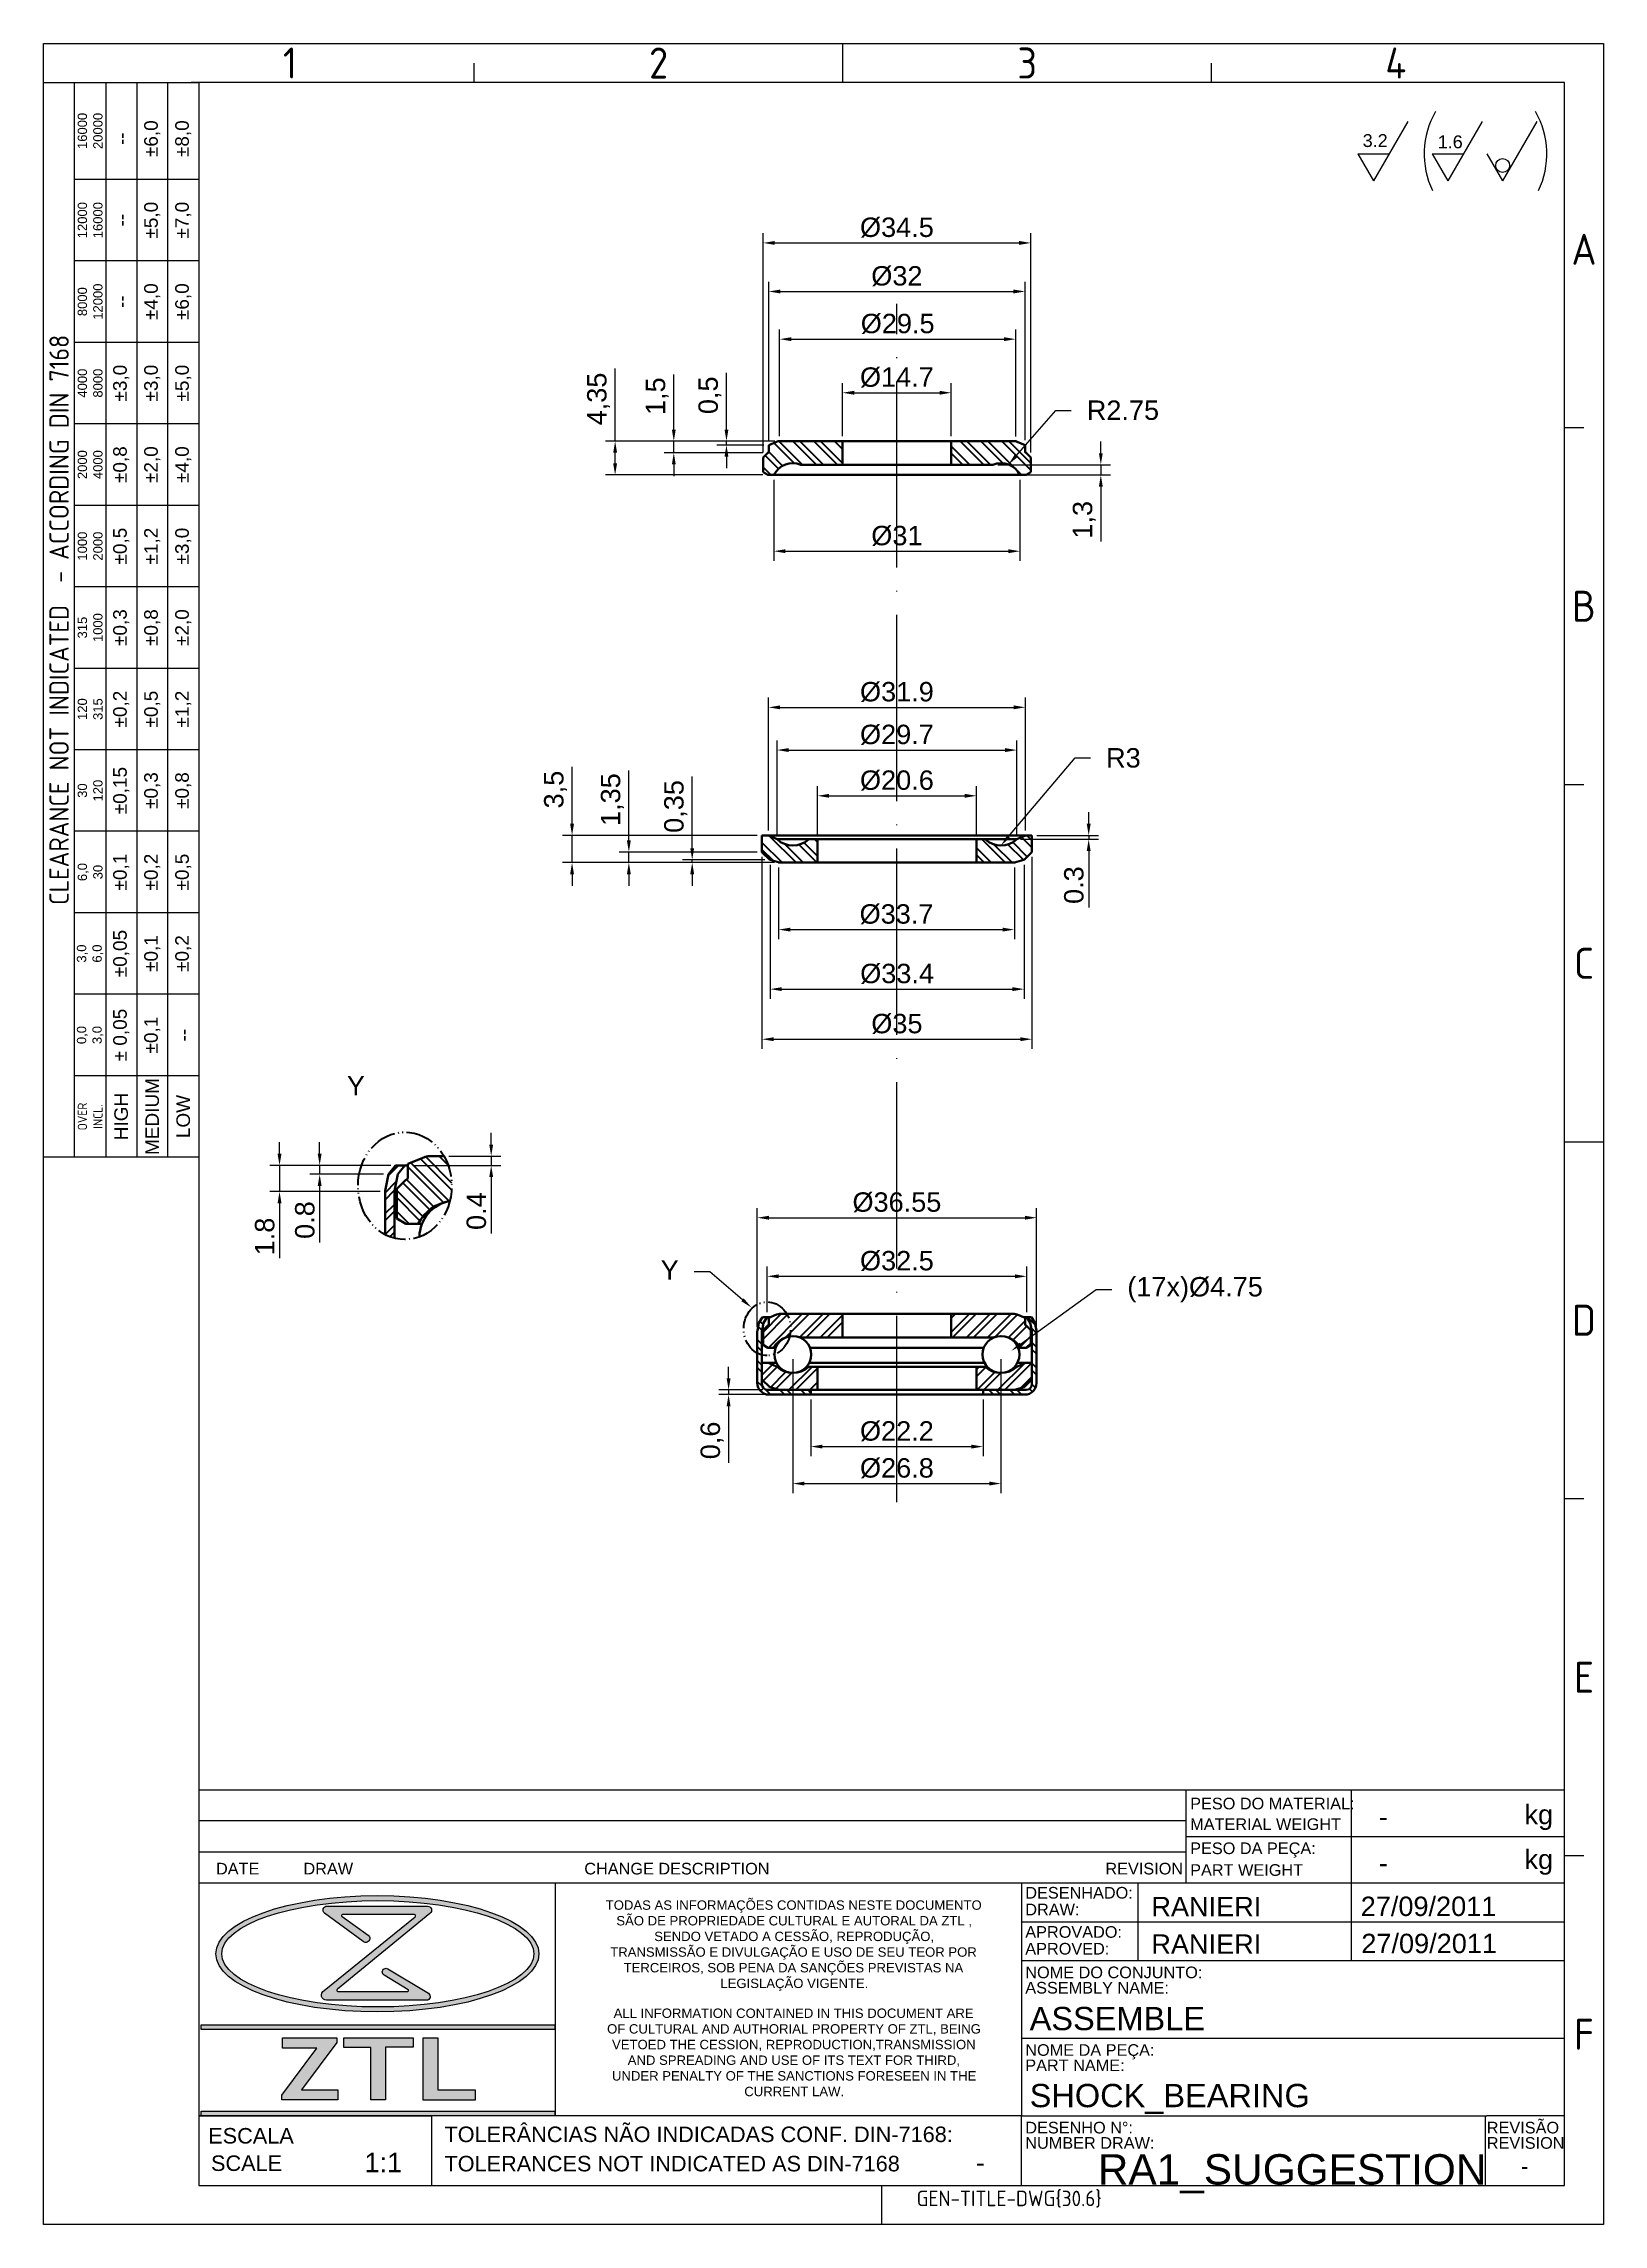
# Model space of a CAD drawing. Header units: millimetres. Extents: x 3311 to 3512, y 1102 to 1383.
import ezdxf
from ezdxf import colors
from ezdxf.entities.mleader import LeaderData, LeaderLine
from ezdxf.enums import TextEntityAlignment as Align
from ezdxf.math import Vec2, Vec3

# ---------------------------------------------------------------- set-up
doc = ezdxf.new("R2010")
doc.units = ezdxf.units.MM
doc.linetypes.add('ACAD_ISO04W100', pattern=[30, 24, -3, 0, -3])
doc.linetypes.add('ACAD_ISO05W100', pattern=[33, 24, -3, 0, -3, 0, -3])
for name, color, linetype, lineweight in [('AM_0', 7, 'Continuous', 40), ('AM_4', 1, 'ACAD_ISO04W100', 25), ('AM_5', 3, 'Continuous', 25), ('AM_7', 4, 'Continuous', 35), ('AM_BOR', 2, 'ACAD_ISO05W100', 35)]:
    doc.layers.add(name, color=color, linetype=linetype, lineweight=lineweight)
doc.styles.add('ACISOTS', font='isocp.shx', dxfattribs={"height": 1})
doc.styles.get("Standard").update_dxf_attribs({"font": 'arial.ttf'})
doc.dimstyles.new('ISO-25', dxfattribs={"dimtxt": 2.5, "dimasz": 1.5, "dimexe": 1.25, "dimexo": 0.625, "dimtad": 1, "dimtxsty": 'Standard', "dimcen": 2.5, "dimadec": 0, "dimazin": 0, "dimtfac": 1, "dimtmove": 0, "dimatfit": 3, "dimfxl": 1, "dimarcsym": 0})
pattern_1 = [(135, (0, 0), (-1.347038418160373, -1.347038418160373), []), (135, (5.498823332255506e-17, 0.8980260000000002), (-1.347038418160373, -1.347038418160373), [])]

msp = doc.modelspace()

# ---------------------------------------------------------------- texts
at = {"color": 135, "lineweight": 25, "style": 'ACISOTS'}
for s, p in [('1', (3342.775522440047, 1380.03989146742)), ('2', (3390.275522440047, 1380.03989146742)), ('3', (3437.775522440047, 1380.03989146742)), ('4', (3485.275522440047, 1380.03989146742)), ('A', (3509.525522440047, 1356.03989146742)), ('B', (3509.525522440047, 1310.03989146742)), ('C', (3509.525522440047, 1264.03989146742)), ('D', (3509.525522440047, 1218.03989146742)), ('E', (3509.525522440047, 1172.03989146742)), ('F', (3509.525522440047, 1126.03989146742))]:
    msp.add_text(s, height=4, dxfattribs=at).set_placement(p, align=Align.MIDDLE)
for s, height, p in [('PESO DO MATERIAL:', 1.5, (3458.776971868224, 1155.017845920539)), ('kg', 2.5, (3501.858107960748, 1153.100298661146)), ('MATERIAL WEIGHT', 1.5, (3458.776971868224, 1152.361181439663)), ('PESO DA PEÇA:', 1.5, (3458.776971868224, 1149.253014926293)), ('kg', 2.5, (3501.858107960748, 1147.332473200874)), ('DATE', 1.5, (3333.240618124787, 1146.629460988632)), ('DRAW', 1.5, (3344.50924353724, 1146.629460988632)), ('CHANGE DESCRIPTION', 1.5, (3380.702715318308, 1146.629460988632)), ('REVISION', 1.5, (3447.85152370453, 1146.629460988632)), ('PART WEIGHT', 1.5, (3458.776971868224, 1146.453741853956)), ('DESENHADO:', 1.5, (3437.529084707136, 1143.520456216981)), ('DRAW:', 1.5, (3437.529084707136, 1141.362921637291)), ('APROVADO:', 1.5, (3437.529084707136, 1138.468667842185)), ('APROVED:', 1.5, (3437.529084707136, 1136.311133262495)), ('ASSEMBLY NAME:', 1.5, (3437.529084707136, 1131.283880698593)), ('NOME DO CONJUNTO:', 1.5, (3437.529084707136, 1133.259011619134)), ('NOME DA PEÇA:', 1.5, (3437.529084707136, 1123.259011619134)), ('PART NAME:', 1.5, (3437.529084707136, 1121.283880698593)), ('ESCALA', 2, (3332.23761784106, 1111.957754616128)), ('TOLERÂNCIAS NÃO INDICADAS CONF. DIN-7168:', 2, (3362.681850679124, 1112.144012920196)), ('DESENHO N%%d:', 1.5, (3437.529084707136, 1113.259011619134)), ('NUMBER DRAW:', 1.5, (3437.529084707136, 1111.283880698593)), ('REVISÃO', 1.5, (3497.002111133667, 1113.259011619134)), ('REVISION', 1.5, (3497.002111133667, 1111.283880698593)), ('SCALE', 2, (3332.599171682773, 1108.423945613336)), ('TOLERANCES NOT INDICATED AS DIN-7168', 2, (3362.681850679124, 1108.369073132155))]:
    msp.add_text(s, height=height).set_placement(p)
at = {"color": 135, "lineweight": 25, "attachment_point": 5}
for s, insert, char_height, width, rotation in [('16000\\P20000', (3317.025522440045, 1371.289891467419), 1.2, 12.50000000000003, 90.00000000000097), ('±6,0', (3325.025522440045, 1370.28989146742), 1.75, 10.5, 90.00000000000097), ('±8,0', (3329.025522440045, 1370.28989146742), 1.75, 10.5, 90.00000000000097), ('--', (3321.025522440045, 1370.289891467419), 1.75, 10.5, 90.00000000000097), ('12000\\P16000', (3317.025522440045, 1359.789891467419), 1.2, 10.5, 90.00000000000097), ('--', (3321.025522440045, 1359.789891467419), 1.75, 10.5, 90.00000000000097), ('±5,0', (3325.025522440045, 1359.78989146742), 1.75, 10.5, 90.00000000000097), ('±7,0', (3329.025522440045, 1359.78989146742), 1.75, 10.5, 90.00000000000097), ('8000\\P12000', (3317.025522440045, 1349.289891467419), 1.2, 10.49999999999997, 90.00000000000097), ('--', (3321.025522440045, 1349.289891467419), 1.75, 10.5, 90.00000000000097), ('±4,0', (3325.025522440045, 1349.28989146742), 1.75, 10.5, 90.00000000000097), ('±6,0', (3329.025522440045, 1349.28989146742), 1.75, 10.5, 90.00000000000097), ('{\\Fisocp.shx|c0;CLEARANCE NOT INDICATED  - ACCORDING DIN 7168}', (3313.025522440046, 1308.289891467419), 2.5, 138.4999999999999, 90.00000000000094), ('4000\\P8000', (3317.025522440046, 1338.789891467419), 1.2, 10.5, 90.00000000000097), ('±3,0', (3321.025522440045, 1338.789891467419), 1.75, 10.5, 90.00000000000097), ('±3,0', (3325.025522440045, 1338.78989146742), 1.75, 10.5, 90.00000000000097), ('±5,0', (3329.025522440045, 1338.78989146742), 1.75, 10.5, 90.00000000000097), ('2000\\P4000', (3317.025522440046, 1328.289891467419), 1.2, 10.49999999999989, 90.00000000000097), ('±0,8', (3321.025522440046, 1328.289891467419), 1.75, 10.5, 90.00000000000097), ('±2,0', (3325.025522440046, 1328.28989146742), 1.75, 10.5, 90.00000000000097), ('±4,0', (3329.025522440046, 1328.28989146742), 1.75, 10.5, 90.00000000000097), ('1000\\P2000', (3317.025522440046, 1317.789891467419), 1.2, 10.5, 90.00000000000097), ('±0,5', (3321.025522440046, 1317.789891467419), 1.75, 10.5, 90.00000000000097), ('±1,2', (3325.025522440046, 1317.78989146742), 1.75, 10.5, 90.00000000000097), ('±3,0', (3329.025522440046, 1317.78989146742), 1.75, 10.5, 90.00000000000097), ('±0,3', (3321.025522440046, 1307.289891467419), 1.75, 10.5, 90.00000000000097), ('±0,8', (3325.025522440046, 1307.28989146742), 1.75, 10.5, 90.00000000000097), ('±2,0', (3329.025522440046, 1307.28989146742), 1.75, 10.5, 90.00000000000097), ('315\\P1000', (3317.025522440046, 1307.289891467419), 1.2, 10.5, 90.00000000000097), ('±0,2', (3321.025522440046, 1296.789891467419), 1.75, 10.5, 90.00000000000097), ('±0,5', (3325.025522440046, 1296.78989146742), 1.75, 10.5, 90.00000000000097), ('±1,2', (3329.025522440046, 1296.78989146742), 1.75, 10.5, 90.00000000000097), ('120\\P315', (3317.025522440046, 1296.789891467419), 1.2, 10.5, 90.00000000000097), ('30\\P120', (3317.025522440046, 1286.289891467419), 1.2, 10.49999999999994, 90.00000000000097), ('±0,15', (3321.025522440046, 1286.289891467419), 1.75, 10.5, 90.00000000000097), ('±0,3', (3325.025522440046, 1286.28989146742), 1.75, 10.5, 90.00000000000097), ('±0,8', (3329.025522440046, 1286.28989146742), 1.75, 10.5, 90.00000000000097), ('6,0\\P30', (3317.025522440047, 1275.789891467419), 1.2, 10.5, 90.00000000000097), ('±0,1', (3321.025522440047, 1275.789891467419), 1.75, 10.5, 90.00000000000097), ('±0,2', (3325.025522440047, 1275.78989146742), 1.75, 10.5, 90.00000000000097), ('±0,5', (3329.025522440047, 1275.78989146742), 1.75, 10.5, 90.00000000000097), ('±0,05', (3321.025522440047, 1265.28989146742), 1.75, 10.5, 90.00000000000097), ('±0,1', (3325.025522440047, 1265.28989146742), 1.75, 10.5, 90.00000000000097), ('±0,2', (3329.025522440047, 1265.28989146742), 1.75, 10.5, 90.00000000000097), ('3,0\\P6,0', (3317.025522440047, 1265.289891467419), 1.2, 10.5, 90.00000000000097), ('± 0,05', (3321.025522440047, 1254.78989146742), 1.75, 10.5, 90.00000000000097), ('\\pt4.79529;±0,1', (3325.025522440047, 1254.78989146742), 1.75, 10.5, 90.00000000000097), ('0,0\\P3,0', (3317.025522440047, 1254.789891467419), 1.2, 10.5, 90.00000000000097), ('--', (3329.025522440047, 1254.78989146742), 1.75, 10.5, 90.00000000000097), ('MEDIUM', (3325.025522440047, 1244.28989146742), 1.75, 10.49999999999994, 90.00000000000095), ('{\\Fisocp.shx|c0;OVER\\PINCL.}', (3317.025522440047, 1244.289891467419), 1.2, 10.5, 90.00000000000095), ('HIGH', (3321.025522440047, 1244.28989146742), 1.75, 10.49999999999977, 90.00000000000095), ('LOW', (3329.025522440047, 1244.28989146742), 1.75, 10.49999999999966, 90.00000000000095)]:
    msp.add_mtext(s, dxfattribs=dict(at, insert=insert, char_height=char_height, width=width, rotation=rotation))
at = {"linetype": 'Continuous', "char_height": 1.21, "attachment_point": 1}
for s, insert in [('\\pi-0.030453;TODAS AS INFORMAÇÕES CONTIDAS NESTE DOCUMENTO \\P\\pi1.3368;SÃO DE PROPRIEDADE CULTURAL E AUTORAL DA ZTL , \\P\\pi6.2214;SENDO VETADO A CESSÃO, REPRODUÇÃO, \\P\\pi0.5502;TRANSMISSÃO E DIVULGAÇÃO E USO DE SEU TEOR POR \\P\\pi2.2748;TERCEIROS, SOB PENA DA SANÇÕES PREVISTAS NA \\P\\pi14.743;LEGISLAÇÃO VIGENTE.', (3383.491365787706, 1143.287848138368)), ('\\pi0.99054;ALL INFORMATION CONTAINED IN THIS DOCUMENT ARE \\P\\pi0.14494;OF CULTURAL AND AUTHORIAL PROPERTY OF ZTL, BEING  \\P\\pi0.78254;VETOED THE CESSION, REPRODUCTION,TRANSMISSION \\P\\pi2.8043;AND SPREADING AND USE OF ITS TEXT FOR THIRD, \\P\\pi0.77387;UNDER PENALTY OF THE SANCTIONS FORESEEN IN THE \\P\\pi17.825;CURRENT LAW.', (3383.491365787706, 1129.354515048976))]:
    msp.add_mtext_dynamic_manual_height_columns(s, width=48.28461837120085, gutter_width=12.5, heights=[0], dxfattribs=dict(at, insert=insert))
for p in [(3483.086852812226, 1154.066788557206), (3483.086852812226, 1148.11724434463)]:
    msp.add_attdef('-', text='', height=2.5).set_placement(p, align=Align.MIDDLE_LEFT)
for tag, p, height in [('RANIERI', (3453.778271456614, 1141.244745062018), 2.5), ('27/09/2011', (3480.754672755651, 1141.274264812809), 2.5), ('RANIERI', (3453.776251258359, 1136.406717657889), 2.5), ('27/09/2011', (3480.835092777277, 1136.489734684897), 2.5), ('ASSEMBLE', (3438.094086146577, 1126.564468380829), 3), ('SHOCK_BEARING', (3438.094086146577, 1116.640359279487), 3), ('RA1_SUGGESTION', (3446.867728248079, 1106.673670920806), 3.911111111111111)]:
    msp.add_attdef(tag, p, '', height=height)
for tag, height, p in [('1:1', 2.5, (3354.801301503397, 1109.517873582905)), ('-', 2.5, (3431.733614697031, 1109.517873582905)), ('-', 1.955555555555556, (3501.88425484733, 1109.029107498361))]:
    msp.add_attdef(tag, text='', height=height).set_placement(p, align=Align.MIDDLE_CENTER)
at = {"color": 135, "style": 'ACISOTS'}
msp.add_attdef('GEN-TITLE-DWG{30.6}', (3423.529018101694, 1103.885943186219), '', height=2, dxfattribs=at)
at = {"layer": 'AM_5', "attachment_point": 1}
for s, width, insert, char_height in [('3.2', 18.23778887866774, (3481.009259242733, 1370.873214952183), 1.656), ('1.6', 18.23778887866774, (3490.681761321817, 1370.71307101009), 1.656), ('Y', 8.474563616110572, (3350.100004224584, 1249.533283245288), 2.5)]:
    msp.add_mtext_dynamic_manual_height_columns(s, width=width, gutter_width=12.5, heights=[0], dxfattribs=dict(at, insert=insert, char_height=char_height))

# ---------------------------------------------------------------- blocks, each defined once
blk = doc.blocks.new('*D11')
at = {"layer": 'AM_5', "color": 0, "lineweight": -2}
for p, q in [((3413.985494633303, 1331.94209917749), (3413.985494633303, 1338.803475677737)), ((3427.985494633303, 1331.94209917749), (3427.985494633303, 1338.803475677737)), ((3415.485494633303, 1337.553475677737), (3426.485494633303, 1337.553475677737))]:
    blk.add_line(p, q, dxfattribs=at)
at = {"layer": 'AM_5', "color": 0}
for points in [[(3415.485494633303, 1337.803475677737), (3415.485494633303, 1337.303475677737), (3413.985494633303, 1337.553475677737)], [(3426.485494633303, 1337.803475677737), (3426.485494633303, 1337.303475677737), (3427.985494633303, 1337.553475677737)]]:
    blk.add_solid(points, dxfattribs=at)
at = {"layer": 'Defpoints', "color": 0}
for p in [(3427.985494633303, 1337.553475677737), (3413.985494633303, 1331.31709917749), (3427.985494633303, 1331.31709917749)]:
    blk.add_point(p, dxfattribs=at)
at = {"layer": 'AM_5', "color": 0, "insert": (3420.985494633303, 1339.524826291653), "char_height": 2.5, "attachment_point": 5}
blk.add_mtext('%%C14.7', dxfattribs=at)
blk = doc.blocks.new('*D12')
at = {"layer": 'AM_5', "color": 0, "lineweight": -2}
for p, q in [((3405.86286342217, 1331.94209917749), (3405.86286342217, 1345.707418889419)), ((3407.36286342217, 1344.457418889419), (3434.804241979573, 1344.457418889419)), ((3436.304241979573, 1331.922679853182), (3436.304241979573, 1345.707418889419))]:
    blk.add_line(p, q, dxfattribs=at)
at = {"layer": 'AM_5', "color": 0}
for points in [[(3407.36286342217, 1344.707418889419), (3407.36286342217, 1344.207418889419), (3405.86286342217, 1344.457418889419)], [(3434.804241979573, 1344.707418889419), (3434.804241979573, 1344.207418889419), (3436.304241979573, 1344.457418889419)]]:
    blk.add_solid(points, dxfattribs=at)
at = {"layer": 'Defpoints', "color": 0}
for p in [(3436.304241979573, 1344.457418889419), (3405.86286342217, 1331.31709917749), (3436.304241979573, 1331.297679853182)]:
    blk.add_point(p, dxfattribs=at)
at = {"layer": 'AM_5', "color": 0, "insert": (3421.083552700872, 1346.428769503335), "char_height": 2.5, "attachment_point": 5}
blk.add_mtext('%%C29.5', dxfattribs=at)
blk = doc.blocks.new('*D13')
at = {"layer": 'AM_5', "color": 0, "lineweight": -2}
for p, q in [((3404.46286342217, 1331.44209917749), (3404.46286342217, 1351.850230349042)), ((3437.508125844435, 1331.44209917749), (3437.508125844435, 1351.850230349042)), ((3405.96286342217, 1350.600230349042), (3436.008125844435, 1350.600230349042))]:
    blk.add_line(p, q, dxfattribs=at)
at = {"layer": 'AM_5', "color": 0}
for points in [[(3405.96286342217, 1350.850230349042), (3405.96286342217, 1350.350230349042), (3404.46286342217, 1350.600230349042)], [(3436.008125844435, 1350.850230349042), (3436.008125844435, 1350.350230349042), (3437.508125844435, 1350.600230349042)]]:
    blk.add_solid(points, dxfattribs=at)
at = {"layer": 'Defpoints', "color": 0}
for p in [(3437.508125844435, 1350.600230349042), (3404.46286342217, 1330.81709917749), (3437.508125844435, 1330.81709917749)]:
    blk.add_point(p, dxfattribs=at)
at = {"layer": 'AM_5', "color": 0, "insert": (3420.985494633303, 1352.571580962957), "char_height": 2.5, "attachment_point": 5}
blk.add_mtext('%%C32', dxfattribs=at)
blk = doc.blocks.new('*D14')
at = {"layer": 'AM_5', "color": 0, "lineweight": -2}
for p, q in [((3403.735494633303, 1329.840009887806), (3403.735494633303, 1358.109217056594)), ((3438.235494633302, 1329.840009887806), (3438.235494633302, 1358.109217056594)), ((3405.235494633303, 1356.859217056594), (3436.735494633302, 1356.859217056594))]:
    blk.add_line(p, q, dxfattribs=at)
at = {"layer": 'AM_5', "color": 0}
for points in [[(3405.235494633303, 1357.109217056594), (3405.235494633303, 1356.609217056594), (3403.735494633303, 1356.859217056594)], [(3436.735494633302, 1357.109217056594), (3436.735494633302, 1356.609217056594), (3438.235494633302, 1356.859217056594)]]:
    blk.add_solid(points, dxfattribs=at)
at = {"layer": 'Defpoints', "color": 0}
for p in [(3438.235494633302, 1356.859217056594), (3403.735494633303, 1329.215009887806), (3438.235494633302, 1329.215009887806)]:
    blk.add_point(p, dxfattribs=at)
at = {"layer": 'AM_5', "color": 0, "insert": (3420.985494633303, 1358.830567670509), "char_height": 2.5, "attachment_point": 5}
blk.add_mtext('%%C34.5', dxfattribs=at)
blk = doc.blocks.new('*D15')
at = {"layer": 'AM_5', "color": 0, "lineweight": -2}
for p, q in [((3399.020898488639, 1332.81709917749), (3399.020898488639, 1340.137358386222)), ((3405.23786342217, 1331.31709917749), (3397.770898488639, 1331.31709917749)), ((3403.83786342217, 1330.81709917749), (3397.770898488639, 1330.81709917749)), ((3399.020898488639, 1330.81709917749), (3399.020898488639, 1331.31709917749)), ((3399.020898488639, 1329.31709917749), (3399.020898488639, 1327.81709917749))]:
    blk.add_line(p, q, dxfattribs=at)
at = {"layer": 'AM_5', "color": 0}
for points in [[(3398.770898488639, 1332.81709917749), (3399.270898488639, 1332.81709917749), (3399.020898488639, 1331.31709917749)], [(3398.770898488639, 1329.31709917749), (3399.270898488639, 1329.31709917749), (3399.020898488639, 1330.81709917749)]]:
    blk.add_solid(points, dxfattribs=at)
at = {"layer": 'Defpoints', "color": 0}
for p in [(3399.020898488639, 1330.81709917749), (3404.46286342217, 1330.81709917749), (3405.86286342217, 1331.31709917749)]:
    blk.add_point(p, dxfattribs=at)
at = {"layer": 'AM_5', "color": 0, "insert": (3396.893511039799, 1337.227228781857), "char_height": 2.5, "attachment_point": 5, "rotation": 90}
blk.add_mtext('0,5', dxfattribs=at)
blk = doc.blocks.new('*D16')
at = {"layer": 'AM_5', "color": 0, "lineweight": -2}
for p, q in [((3392.233581285785, 1332.81709917749), (3392.233581285785, 1339.902024143384)), ((3405.23786342217, 1331.31709917749), (3390.983581285785, 1331.31709917749)), ((3403.71786342217, 1329.81709917749), (3390.983581285785, 1329.81709917749)), ((3392.233581285785, 1329.81709917749), (3392.233581285785, 1331.31709917749)), ((3392.233581285785, 1328.31709917749), (3392.233581285785, 1326.81709917749))]:
    blk.add_line(p, q, dxfattribs=at)
at = {"layer": 'AM_5', "color": 0}
for points in [[(3391.983581285785, 1332.81709917749), (3392.483581285785, 1332.81709917749), (3392.233581285785, 1331.31709917749)], [(3391.983581285785, 1328.31709917749), (3392.483581285785, 1328.31709917749), (3392.233581285785, 1329.81709917749)]]:
    blk.add_solid(points, dxfattribs=at)
at = {"layer": 'Defpoints', "color": 0}
for p in [(3392.233581285785, 1329.81709917749), (3404.34286342217, 1329.81709917749), (3405.86286342217, 1331.31709917749)]:
    blk.add_point(p, dxfattribs=at)
at = {"layer": 'AM_5', "color": 0, "insert": (3390.106193836944, 1337.109561660438), "char_height": 2.5, "attachment_point": 5, "rotation": 90}
blk.add_mtext('1,5', dxfattribs=at)
blk = doc.blocks.new('*D17')
at = {"layer": 'AM_5', "color": 0, "lineweight": -2}
for p, q in [((3384.672405478881, 1331.31709917749), (3384.672405478881, 1340.680332465349)), ((3405.23786342217, 1331.31709917749), (3383.422405478881, 1331.31709917749)), ((3384.672405478881, 1328.467099177491), (3384.672405478881, 1329.81709917749)), ((3403.710494633302, 1326.967099177491), (3383.422405478881, 1326.967099177491))]:
    blk.add_line(p, q, dxfattribs=at)
at = {"layer": 'AM_5', "color": 0}
for points in [[(3384.422405478881, 1329.81709917749), (3384.922405478881, 1329.81709917749), (3384.672405478881, 1331.31709917749)], [(3384.422405478881, 1328.467099177491), (3384.922405478881, 1328.467099177491), (3384.672405478881, 1326.967099177491)]]:
    blk.add_solid(points, dxfattribs=at)
at = {"layer": 'Defpoints', "color": 0}
for p in [(3405.86286342217, 1331.31709917749), (3384.672405478881, 1326.967099177491), (3404.335494633302, 1326.967099177491)]:
    blk.add_point(p, dxfattribs=at)
at = {"layer": 'AM_5', "color": 0, "insert": (3382.54501803004, 1336.74871582142), "char_height": 2.5, "attachment_point": 5, "rotation": 90}
blk.add_mtext('4,35', dxfattribs=at)
blk = doc.blocks.new('*D18')
at = {"layer": 'AM_5', "color": 0, "lineweight": -2}
for p, q in [((3447.264141080593, 1329.76709917749), (3447.264141080593, 1331.26709917749)), ((3433.99144187642, 1328.26709917749), (3448.514141080593, 1328.26709917749)), ((3437.228945107101, 1326.967099177491), (3448.514141080593, 1326.967099177491)), ((3447.264141080593, 1328.26709917749), (3447.264141080593, 1326.967099177491)), ((3447.264141080593, 1325.467099177491), (3447.264141080593, 1318.4009327382))]:
    blk.add_line(p, q, dxfattribs=at)
at = {"layer": 'AM_5', "color": 0}
for points in [[(3447.014141080593, 1329.76709917749), (3447.514141080593, 1329.76709917749), (3447.264141080593, 1328.26709917749)], [(3447.014141080593, 1325.467099177491), (3447.514141080593, 1325.467099177491), (3447.264141080593, 1326.967099177491)]]:
    blk.add_solid(points, dxfattribs=at)
at = {"layer": 'Defpoints', "color": 0}
for p in [(3433.36644187642, 1328.26709917749), (3436.603945107101, 1326.967099177491), (3447.264141080593, 1326.967099177491)]:
    blk.add_point(p, dxfattribs=at)
at = {"layer": 'AM_5', "color": 0, "insert": (3445.136753631753, 1321.184015957846), "char_height": 2.5, "attachment_point": 5, "rotation": 90}
blk.add_mtext('1,3', dxfattribs=at)
blk = doc.blocks.new('*D19')
at = {"layer": 'AM_5', "color": 0, "lineweight": -2}
for p, q in [((3405.125494633303, 1326.342099177491), (3405.125494633303, 1315.883540859291)), ((3436.845494633303, 1326.34209917749), (3436.845494633303, 1315.883540859291)), ((3406.625494633303, 1317.133540859291), (3435.345494633303, 1317.133540859291))]:
    blk.add_line(p, q, dxfattribs=at)
at = {"layer": 'AM_5', "color": 0}
for points in [[(3406.625494633303, 1317.383540859291), (3406.625494633303, 1316.883540859291), (3405.125494633303, 1317.133540859291)], [(3435.345494633303, 1317.383540859291), (3435.345494633303, 1316.883540859291), (3436.845494633303, 1317.133540859291)]]:
    blk.add_solid(points, dxfattribs=at)
at = {"layer": 'Defpoints', "color": 0}
for p in [(3405.125494633303, 1326.967099177491), (3436.845494633303, 1326.96709917749), (3436.845494633303, 1317.133540859291)]:
    blk.add_point(p, dxfattribs=at)
at = {"layer": 'AM_5', "color": 0, "insert": (3420.985494633303, 1319.104891473206), "char_height": 2.5, "attachment_point": 5}
blk.add_mtext('%%C31', dxfattribs=at)
blk = doc.blocks.new('*D20')
at = {"layer": 'AM_5', "color": 0, "lineweight": -2}
for p, q in [((3403.590376570649, 1277.736414979139), (3403.590376570649, 1253.001259725728)), ((3438.380612695956, 1277.736414979139), (3438.380612695956, 1253.001259725728)), ((3405.090376570649, 1254.251259725728), (3436.880612695956, 1254.251259725728))]:
    blk.add_line(p, q, dxfattribs=at)
at = {"layer": 'AM_5', "color": 0}
for points in [[(3405.090376570649, 1254.501259725728), (3405.090376570649, 1254.001259725728), (3403.590376570649, 1254.251259725728)], [(3436.880612695956, 1254.501259725728), (3436.880612695956, 1254.001259725728), (3438.380612695956, 1254.251259725728)]]:
    blk.add_solid(points, dxfattribs=at)
at = {"layer": 'Defpoints', "color": 0}
for p in [(3403.590376570649, 1278.361414979139), (3438.380612695956, 1278.361414979139), (3438.380612695956, 1254.251259725728)]:
    blk.add_point(p, dxfattribs=at)
at = {"layer": 'AM_5', "color": 0, "insert": (3420.985494633303, 1256.222610339644), "char_height": 2.5, "attachment_point": 5}
blk.add_mtext('%%C35', dxfattribs=at)
blk = doc.blocks.new('*D21')
at = {"layer": 'AM_5', "color": 0, "lineweight": -2}
for p, q in [((3404.640376570649, 1276.736414979139), (3404.640376570649, 1259.455837662011)), ((3437.380612695956, 1276.736414979139), (3437.380612695956, 1259.455837662011)), ((3406.140376570649, 1260.705837662011), (3435.880612695956, 1260.705837662011))]:
    blk.add_line(p, q, dxfattribs=at)
at = {"layer": 'AM_5', "color": 0}
for points in [[(3406.140376570649, 1260.955837662011), (3406.140376570649, 1260.455837662011), (3404.640376570649, 1260.705837662011)], [(3435.880612695956, 1260.955837662011), (3435.880612695956, 1260.455837662011), (3437.380612695956, 1260.705837662011)]]:
    blk.add_solid(points, dxfattribs=at)
at = {"layer": 'Defpoints', "color": 0}
for p in [(3404.640376570649, 1277.361414979139), (3437.380612695956, 1277.361414979139), (3437.380612695956, 1260.705837662011)]:
    blk.add_point(p, dxfattribs=at)
at = {"layer": 'AM_5', "color": 0, "insert": (3421.010494633302, 1262.677188275926), "char_height": 2.5, "attachment_point": 5}
blk.add_mtext('%%C33.4', dxfattribs=at)
blk = doc.blocks.new('*D22')
at = {"layer": 'AM_5', "color": 0, "lineweight": -2}
for p, q in [((3405.740376570649, 1276.386414979139), (3405.740376570649, 1267.12651173242)), ((3436.130612695956, 1276.386414979139), (3436.130612695956, 1267.12651173242)), ((3407.240376570649, 1268.37651173242), (3434.630612695956, 1268.37651173242))]:
    blk.add_line(p, q, dxfattribs=at)
at = {"layer": 'AM_5', "color": 0}
for points in [[(3407.240376570649, 1268.62651173242), (3407.240376570649, 1268.12651173242), (3405.740376570649, 1268.37651173242)], [(3434.630612695956, 1268.62651173242), (3434.630612695956, 1268.12651173242), (3436.130612695956, 1268.37651173242)]]:
    blk.add_solid(points, dxfattribs=at)
at = {"layer": 'Defpoints', "color": 0}
for p in [(3405.740376570649, 1277.011414979139), (3436.130612695956, 1277.011414979139), (3436.130612695956, 1268.37651173242)]:
    blk.add_point(p, dxfattribs=at)
at = {"layer": 'AM_5', "color": 0, "insert": (3420.935494633302, 1270.347862346336), "char_height": 2.5, "attachment_point": 5}
blk.add_mtext('%%C33.7', dxfattribs=at)
blk = doc.blocks.new('*D23')
at = {"layer": 'AM_5', "color": 0, "lineweight": -2}
for p, q in [((3410.740376570649, 1280.636414979139), (3410.740376570649, 1286.869006275496)), ((3412.240376570649, 1285.619006275496), (3429.730612695956, 1285.619006275496)), ((3431.230612695956, 1280.636414979139), (3431.230612695956, 1286.869006275496))]:
    blk.add_line(p, q, dxfattribs=at)
at = {"layer": 'AM_5', "color": 0}
for points in [[(3412.240376570649, 1285.869006275496), (3412.240376570649, 1285.369006275496), (3410.740376570649, 1285.619006275496)], [(3429.730612695956, 1285.869006275496), (3429.730612695956, 1285.369006275496), (3431.230612695956, 1285.619006275496)]]:
    blk.add_solid(points, dxfattribs=at)
at = {"layer": 'Defpoints', "color": 0}
for p in [(3431.230612695956, 1285.619006275496), (3410.740376570649, 1280.011414979139), (3431.230612695956, 1280.011414979139)]:
    blk.add_point(p, dxfattribs=at)
at = {"layer": 'AM_5', "color": 0, "insert": (3420.985494633303, 1287.590356889412), "char_height": 2.5, "attachment_point": 5}
blk.add_mtext('%%C20.6', dxfattribs=at)
blk = doc.blocks.new('*D24')
at = {"layer": 'AM_5', "color": 0, "lineweight": -2}
for p, q in [((3404.435376570649, 1281.136414979139), (3404.435376570649, 1298.265278685107)), ((3437.535612695956, 1281.136414979139), (3437.535612695956, 1298.265278685107)), ((3405.935376570649, 1297.015278685107), (3436.035612695956, 1297.015278685107))]:
    blk.add_line(p, q, dxfattribs=at)
at = {"layer": 'AM_5', "color": 0}
for points in [[(3405.935376570649, 1297.265278685107), (3405.935376570649, 1296.765278685107), (3404.435376570649, 1297.015278685107)], [(3436.035612695956, 1297.265278685107), (3436.035612695956, 1296.765278685107), (3437.535612695956, 1297.015278685107)]]:
    blk.add_solid(points, dxfattribs=at)
at = {"layer": 'Defpoints', "color": 0}
for p in [(3437.535612695956, 1297.015278685107), (3404.435376570649, 1280.511414979139), (3437.535612695956, 1280.511414979139)]:
    blk.add_point(p, dxfattribs=at)
at = {"layer": 'AM_5', "color": 0, "insert": (3420.985494633303, 1298.986629299022), "char_height": 2.5, "attachment_point": 5}
blk.add_mtext('%%C31.9', dxfattribs=at)
blk = doc.blocks.new('*D25')
at = {"layer": 'AM_5', "color": 0, "lineweight": -2}
for p, q in [((3405.535376570649, 1280.636414979139), (3405.535376570649, 1292.759475850695)), ((3436.435612695956, 1280.636414979139), (3436.435612695956, 1292.759475850695)), ((3407.035376570649, 1291.509475850695), (3434.935612695956, 1291.509475850695))]:
    blk.add_line(p, q, dxfattribs=at)
at = {"layer": 'AM_5', "color": 0}
for points in [[(3407.035376570649, 1291.759475850695), (3407.035376570649, 1291.259475850695), (3405.535376570649, 1291.509475850695)], [(3434.935612695956, 1291.759475850695), (3434.935612695956, 1291.259475850695), (3436.435612695956, 1291.509475850695)]]:
    blk.add_solid(points, dxfattribs=at)
at = {"layer": 'Defpoints', "color": 0}
for p in [(3436.435612695956, 1291.509475850695), (3405.535376570649, 1280.011414979139), (3436.435612695956, 1280.011414979139)]:
    blk.add_point(p, dxfattribs=at)
at = {"layer": 'AM_5', "color": 0, "insert": (3420.985494633303, 1293.480826464611), "char_height": 2.5, "attachment_point": 5}
blk.add_mtext('%%C29.7', dxfattribs=at)
blk = doc.blocks.new('*D26')
at = {"layer": 'AM_5', "color": 0, "lineweight": -2}
for p, q in [((3394.604479584576, 1278.861414979139), (3394.604479584576, 1288.124034351581)), ((3403.965376570649, 1277.361414979139), (3393.354479584576, 1277.361414979139)), ((3405.215376570649, 1277.011414979139), (3393.354479584576, 1277.011414979139)), ((3394.604479584576, 1277.011414979139), (3394.604479584576, 1277.361414979139)), ((3394.604479584576, 1275.511414979139), (3394.604479584576, 1274.011414979139))]:
    blk.add_line(p, q, dxfattribs=at)
at = {"layer": 'AM_5', "color": 0}
for points in [[(3394.354479584576, 1278.861414979139), (3394.854479584576, 1278.861414979139), (3394.604479584576, 1277.361414979139)], [(3394.354479584576, 1275.511414979139), (3394.854479584576, 1275.511414979139), (3394.604479584576, 1277.011414979139)]]:
    blk.add_solid(points, dxfattribs=at)
at = {"layer": 'Defpoints', "color": 0}
for p in [(3394.604479584576, 1277.361414979139), (3404.590376570649, 1277.361414979139), (3405.840376570649, 1277.011414979139)]:
    blk.add_point(p, dxfattribs=at)
at = {"layer": 'AM_5', "color": 0, "insert": (3392.477092135735, 1284.24272466536), "char_height": 2.5, "attachment_point": 5, "rotation": 90}
blk.add_mtext('0,35', dxfattribs=at)
blk = doc.blocks.new('*D27')
at = {"layer": 'AM_5', "color": 0, "lineweight": -2}
for p, q in [((3386.443113257908, 1279.861414979139), (3386.443113257908, 1288.888700108743)), ((3402.965376570649, 1278.361414979139), (3385.193113257908, 1278.361414979139)), ((3404.590376570649, 1277.011414979139), (3385.193113257908, 1277.011414979139)), ((3386.443113257908, 1277.011414979139), (3386.443113257908, 1278.361414979139)), ((3386.443113257908, 1275.511414979139), (3386.443113257908, 1274.011414979139))]:
    blk.add_line(p, q, dxfattribs=at)
at = {"layer": 'AM_5', "color": 0}
for points in [[(3386.193113257908, 1279.861414979139), (3386.693113257908, 1279.861414979139), (3386.443113257908, 1278.361414979139)], [(3386.193113257908, 1275.511414979139), (3386.693113257908, 1275.511414979139), (3386.443113257908, 1277.011414979139)]]:
    blk.add_solid(points, dxfattribs=at)
at = {"layer": 'Defpoints', "color": 0}
for p in [(3386.443113257908, 1278.361414979139), (3403.590376570649, 1278.361414979139), (3405.215376570649, 1277.011414979139)]:
    blk.add_point(p, dxfattribs=at)
at = {"layer": 'AM_5', "color": 0, "insert": (3384.315725809067, 1285.125057543942), "char_height": 2.5, "attachment_point": 5, "rotation": 90}
blk.add_mtext('1,35', dxfattribs=at)
blk = doc.blocks.new('*D28')
at = {"layer": 'AM_5', "color": 0, "lineweight": -2}
for p, q in [((3379.123394241532, 1282.011414979139), (3379.123394241532, 1289.32996886727)), ((3402.965376570649, 1280.511414979139), (3377.873394241532, 1280.511414979139)), ((3379.123394241532, 1277.011414979139), (3379.123394241532, 1280.511414979139)), ((3405.115376570649, 1277.011414979139), (3377.873394241532, 1277.011414979139)), ((3379.123394241532, 1275.511414979139), (3379.123394241532, 1274.011414979139))]:
    blk.add_line(p, q, dxfattribs=at)
at = {"layer": 'AM_5', "color": 0}
for points in [[(3378.873394241532, 1282.011414979139), (3379.373394241532, 1282.011414979139), (3379.123394241532, 1280.511414979139)], [(3378.873394241532, 1275.511414979139), (3379.373394241532, 1275.511414979139), (3379.123394241532, 1277.011414979139)]]:
    blk.add_solid(points, dxfattribs=at)
at = {"layer": 'Defpoints', "color": 0}
for p in [(3403.590376570649, 1280.511414979139), (3379.123394241532, 1277.011414979139), (3405.740376570649, 1277.011414979139)]:
    blk.add_point(p, dxfattribs=at)
at = {"layer": 'AM_5', "color": 0, "insert": (3376.996006792691, 1286.420691923205), "char_height": 2.5, "attachment_point": 5, "rotation": 90}
blk.add_mtext('3,5', dxfattribs=at)
blk = doc.blocks.new('*D29')
at = {"layer": 'AM_5', "color": 0, "lineweight": -2}
for p, q in [((3445.698394660958, 1282.011414979139), (3445.698394660958, 1283.511414979139)), ((3436.929628234969, 1280.011414979139), (3446.948394660958, 1280.011414979139)), ((3439.005612695956, 1280.511414979139), (3446.948394660958, 1280.511414979139)), ((3445.698394660958, 1280.511414979139), (3445.698394660958, 1280.011414979139)), ((3445.698394660958, 1278.511414979139), (3445.698394660958, 1271.209914297011))]:
    blk.add_line(p, q, dxfattribs=at)
at = {"layer": 'AM_5', "color": 0}
for points in [[(3445.448394660958, 1282.011414979139), (3445.948394660958, 1282.011414979139), (3445.698394660958, 1280.511414979139)], [(3445.448394660958, 1278.511414979139), (3445.948394660958, 1278.511414979139), (3445.698394660958, 1280.011414979139)]]:
    blk.add_solid(points, dxfattribs=at)
at = {"layer": 'Defpoints', "color": 0}
for p in [(3436.304628234969, 1280.011414979139), (3438.380612695956, 1280.511414979139), (3445.698394660958, 1280.011414979139)]:
    blk.add_point(p, dxfattribs=at)
at = {"layer": 'AM_5', "color": 0, "insert": (3443.796109531354, 1274.110664638075), "char_height": 2.5, "attachment_point": 5, "rotation": 90}
blk.add_mtext('0.3', dxfattribs=at)
blk = doc.blocks.new('*D30')
at = {"layer": 'AM_5', "color": 0, "lineweight": -2}
for p, q in [((3409.890376570649, 1207.831435872863), (3409.890376570649, 1200.510808216371)), ((3432.080612695956, 1207.831435872863), (3432.080612695956, 1200.510808216371)), ((3411.390376570649, 1201.760808216371), (3430.580612695956, 1201.760808216371))]:
    blk.add_line(p, q, dxfattribs=at)
at = {"layer": 'AM_5', "color": 0}
for points in [[(3411.390376570649, 1202.010808216371), (3411.390376570649, 1201.510808216371), (3409.890376570649, 1201.760808216371)], [(3430.580612695956, 1202.010808216371), (3430.580612695956, 1201.510808216371), (3432.080612695956, 1201.760808216371)]]:
    blk.add_solid(points, dxfattribs=at)
at = {"layer": 'Defpoints', "color": 0}
for p in [(3409.890376570649, 1208.456435872863), (3432.080612695956, 1208.456435872863), (3432.080612695956, 1201.760808216371)]:
    blk.add_point(p, dxfattribs=at)
at = {"layer": 'AM_5', "color": 0, "insert": (3420.985494633303, 1203.732158830287), "char_height": 2.5, "attachment_point": 5}
blk.add_mtext('%%C22.2', dxfattribs=at)
blk = doc.blocks.new('*D31')
at = {"layer": 'AM_5', "color": 0, "lineweight": -2}
for p, q in [((3407.574984376086, 1213.006435872863), (3407.574984376086, 1195.746588675488)), ((3434.396004890519, 1213.006435872863), (3434.396004890519, 1195.746588675488)), ((3409.074984376086, 1196.996588675488), (3432.896004890519, 1196.996588675488))]:
    blk.add_line(p, q, dxfattribs=at)
at = {"layer": 'AM_5', "color": 0}
for points in [[(3409.074984376086, 1197.246588675488), (3409.074984376086, 1196.746588675488), (3407.574984376086, 1196.996588675488)], [(3432.896004890519, 1197.246588675488), (3432.896004890519, 1196.746588675488), (3434.396004890519, 1196.996588675488)]]:
    blk.add_solid(points, dxfattribs=at)
at = {"layer": 'Defpoints', "color": 0}
for p in [(3407.574984376086, 1213.631435872863), (3434.396004890519, 1213.631435872863), (3434.396004890519, 1196.996588675488)]:
    blk.add_point(p, dxfattribs=at)
at = {"layer": 'AM_5', "color": 0, "insert": (3420.985494633303, 1198.967939289403), "char_height": 2.5, "attachment_point": 5}
blk.add_mtext('%%C26.8', dxfattribs=at)
blk = doc.blocks.new('*D32')
at = {"layer": 'AM_5', "color": 0, "lineweight": -2}
for p, q in [((3402.990376570649, 1217.203514028991), (3402.990376570649, 1232.501860577897)), ((3404.490376570649, 1231.251860577897), (3437.480612695956, 1231.251860577897)), ((3438.980612695956, 1217.203514028991), (3438.980612695956, 1232.501860577897))]:
    blk.add_line(p, q, dxfattribs=at)
at = {"layer": 'AM_5', "color": 0}
for points in [[(3404.490376570649, 1231.501860577897), (3404.490376570649, 1231.001860577897), (3402.990376570649, 1231.251860577897)], [(3437.480612695956, 1231.501860577897), (3437.480612695956, 1231.001860577897), (3438.980612695956, 1231.251860577897)]]:
    blk.add_solid(points, dxfattribs=at)
at = {"layer": 'Defpoints', "color": 0}
for p in [(3438.980612695956, 1231.251860577897), (3402.990376570649, 1216.578514028991), (3438.980612695956, 1216.578514028991)]:
    blk.add_point(p, dxfattribs=at)
at = {"layer": 'AM_5', "color": 0, "insert": (3420.985494633303, 1233.223211191812), "char_height": 2.5, "attachment_point": 5}
blk.add_mtext('%%C36.55', dxfattribs=at)
blk = doc.blocks.new('*D33')
at = {"layer": 'AM_5', "color": 0, "lineweight": -2}
for p, q in [((3399.294684373936, 1210.556435872863), (3399.294684373936, 1212.056435872863)), ((3403.715376570649, 1209.056435872863), (3398.044684373936, 1209.056435872863)), ((3403.865376570649, 1208.456435872863), (3398.044684373936, 1208.456435872863)), ((3399.294684373936, 1209.056435872863), (3399.294684373936, 1208.456435872863)), ((3399.294684373936, 1206.956435872863), (3399.294684373936, 1199.656640511335))]:
    blk.add_line(p, q, dxfattribs=at)
at = {"layer": 'AM_5', "color": 0}
for points in [[(3399.044684373936, 1210.556435872863), (3399.544684373936, 1210.556435872863), (3399.294684373936, 1209.056435872863)], [(3399.044684373936, 1206.956435872863), (3399.544684373936, 1206.956435872863), (3399.294684373936, 1208.456435872863)]]:
    blk.add_solid(points, dxfattribs=at)
at = {"layer": 'Defpoints', "color": 0}
for p in [(3399.294684373936, 1208.456435872863), (3404.340376570649, 1209.056435872863), (3404.490376570649, 1208.456435872863)]:
    blk.add_point(p, dxfattribs=at)
at = {"layer": 'AM_5', "color": 0, "insert": (3397.167296925095, 1202.556538192099), "char_height": 2.5, "attachment_point": 5, "rotation": 90}
blk.add_mtext('0,6', dxfattribs=at)
blk = doc.blocks.new('*D34')
at = {"layer": 'AM_5', "color": 0, "lineweight": -2}
for p, q in [((3404.26286342217, 1219.081435872863), (3404.26286342217, 1224.951981201376)), ((3405.76286342217, 1223.701981201376), (3436.208125844435, 1223.701981201376)), ((3437.708125844435, 1219.081435872863), (3437.708125844435, 1224.951981201376))]:
    blk.add_line(p, q, dxfattribs=at)
at = {"layer": 'AM_5', "color": 0}
for points in [[(3405.76286342217, 1223.951981201376), (3405.76286342217, 1223.451981201376), (3404.26286342217, 1223.701981201376)], [(3436.208125844435, 1223.951981201376), (3436.208125844435, 1223.451981201376), (3437.708125844435, 1223.701981201376)]]:
    blk.add_solid(points, dxfattribs=at)
at = {"layer": 'Defpoints', "color": 0}
for p in [(3437.708125844435, 1223.701981201376), (3404.26286342217, 1218.456435872863), (3437.708125844435, 1218.456435872863)]:
    blk.add_point(p, dxfattribs=at)
at = {"layer": 'AM_5', "color": 0, "insert": (3420.985494633303, 1225.673331815292), "char_height": 2.5, "attachment_point": 5}
blk.add_mtext('%%C32.5', dxfattribs=at)
blk = doc.blocks.new('*D35')
at = {"layer": 'AM_5', "color": 0, "lineweight": -2}
for p, q in [((3341.426780337065, 1239.49631375844), (3341.426780337065, 1240.99631375844)), ((3355.753458950189, 1237.99631375844), (3340.176780337065, 1237.99631375844)), ((3341.426780337065, 1237.99631375844), (3341.426780337065, 1234.619143436152)), ((3354.408485247146, 1234.619143436152), (3340.176780337065, 1234.619143436152)), ((3341.426780337065, 1233.119143436152), (3341.426780337065, 1226.047861035061))]:
    blk.add_line(p, q, dxfattribs=at)
at = {"layer": 'AM_5', "color": 0}
for points in [[(3341.176780337065, 1239.49631375844), (3341.676780337065, 1239.49631375844), (3341.426780337065, 1237.99631375844)], [(3341.176780337065, 1233.119143436152), (3341.676780337065, 1233.119143436152), (3341.426780337065, 1234.619143436152)]]:
    blk.add_solid(points, dxfattribs=at)
at = {"layer": 'Defpoints', "color": 0}
for p in [(3356.378458950189, 1237.99631375844), (3341.426780337065, 1234.619143436152), (3355.033485247146, 1234.619143436152)]:
    blk.add_point(p, dxfattribs=at)
at = {"layer": 'AM_5', "color": 0, "insert": (3339.525347867761, 1228.833502235607), "char_height": 2.5, "attachment_point": 5, "rotation": 90}
blk.add_mtext('1.8', dxfattribs=at)
blk = doc.blocks.new('*D36')
at = {"layer": 'AM_5', "color": 0, "lineweight": -2}
for p, q in [((3346.597433947395, 1239.49631375844), (3346.597433947395, 1240.99631375844)), ((3355.753458950189, 1237.99631375844), (3345.347433947395, 1237.99631375844)), ((3354.844621903068, 1236.851244703333), (3345.347433947395, 1236.851244703333)), ((3346.597433947395, 1237.99631375844), (3346.597433947395, 1236.851244703333)), ((3346.597433947395, 1235.351244703333), (3346.597433947395, 1228.044628059404))]:
    blk.add_line(p, q, dxfattribs=at)
at = {"layer": 'AM_5', "color": 0}
for points in [[(3346.347433947395, 1239.49631375844), (3346.847433947395, 1239.49631375844), (3346.597433947395, 1237.99631375844)], [(3346.347433947395, 1235.351244703333), (3346.847433947395, 1235.351244703333), (3346.597433947395, 1236.851244703333)]]:
    blk.add_solid(points, dxfattribs=at)
at = {"layer": 'Defpoints', "color": 0}
for p in [(3346.597433947395, 1236.851244703333), (3355.469621903068, 1236.851244703333), (3356.378458950189, 1237.99631375844)]:
    blk.add_point(p, dxfattribs=at)
at = {"layer": 'AM_5', "color": 0, "insert": (3344.69600147809, 1230.947936381369), "char_height": 2.5, "attachment_point": 5, "rotation": 90}
blk.add_mtext('0.8', dxfattribs=at)
blk = doc.blocks.new('*D37')
at = {"layer": 'AM_5', "color": 0, "lineweight": -2}
for p, q in [((3368.702821493234, 1240.674987123895), (3368.702821493234, 1242.174987123895)), ((3358.603458950188, 1237.99631375844), (3369.952821493234, 1237.99631375844)), ((3363.239052701555, 1239.174987123895), (3369.952821493234, 1239.174987123895)), ((3368.702821493234, 1239.174987123895), (3368.702821493234, 1237.99631375844)), ((3368.702821493234, 1236.49631375844), (3368.702821493234, 1229.205044999913))]:
    blk.add_line(p, q, dxfattribs=at)
at = {"layer": 'AM_5', "color": 0}
for points in [[(3368.452821493234, 1240.674987123895), (3368.952821493234, 1240.674987123895), (3368.702821493234, 1239.174987123895)], [(3368.452821493234, 1236.49631375844), (3368.952821493234, 1236.49631375844), (3368.702821493234, 1237.99631375844)]]:
    blk.add_solid(points, dxfattribs=at)
at = {"layer": 'Defpoints', "color": 0}
for p in [(3357.978458950188, 1237.99631375844), (3362.614052701555, 1239.174987123895), (3368.702821493234, 1237.99631375844)]:
    blk.add_point(p, dxfattribs=at)
at = {"layer": 'AM_5', "color": 0, "insert": (3366.801389023929, 1232.100679379177), "char_height": 2.5, "attachment_point": 5, "rotation": 90}
blk.add_mtext('0.4', dxfattribs=at)

# ---------------------------------------------------------------- dimensions: what is measured, and where the dimension line sits
at = {"layer": 'AM_5'}
for base, p1, p2, text, picture, middle in [((3438.235494633302, 1356.859217056594), (3403.735494633303, 1329.215009887806), (3438.235494633302, 1329.215009887806), '%%C34.5', '*D14', (3420.985494633303, 1358.830567670509)), ((3437.508125844435, 1350.600230349042), (3404.46286342217, 1330.81709917749), (3437.508125844435, 1330.81709917749), '%%C32', '*D13', (3420.985494633303, 1352.571580962957)), ((3436.304241979573, 1344.457418889419), (3405.86286342217, 1331.31709917749), (3436.304241979573, 1331.297679853182), '%%C29.5', '*D12', (3421.083552700872, 1346.428769503335)), ((3427.985494633303, 1337.553475677737), (3413.985494633303, 1331.31709917749), (3427.985494633303, 1331.31709917749), '%%C14.7', '*D11', (3420.985494633303, 1339.524826291653)), ((3436.845494633303, 1317.133540859291), (3405.125494633303, 1326.967099177491), (3436.845494633303, 1326.96709917749), '%%C31', '*D19', (3420.985494633303, 1319.104891473206)), ((3437.535612695956, 1297.015278685107), (3404.435376570649, 1280.511414979139), (3437.535612695956, 1280.511414979139), '%%C31.9', '*D24', (3420.985494633303, 1298.986629299022)), ((3436.435612695956, 1291.509475850695), (3405.535376570649, 1280.011414979139), (3436.435612695956, 1280.011414979139), '%%C29.7', '*D25', (3420.985494633303, 1293.480826464611)), ((3431.230612695956, 1285.619006275496), (3410.740376570649, 1280.011414979139), (3431.230612695956, 1280.011414979139), '%%C20.6', '*D23', (3420.985494633303, 1287.590356889412)), ((3438.380612695956, 1254.251259725728), (3403.590376570649, 1278.361414979139), (3438.380612695956, 1278.361414979139), '%%C35', '*D20', (3420.985494633303, 1256.222610339644)), ((3437.380612695956, 1260.705837662011), (3404.640376570649, 1277.361414979139), (3437.380612695956, 1277.361414979139), '%%C33.4', '*D21', (3421.010494633302, 1262.677188275926)), ((3436.130612695956, 1268.37651173242), (3405.740376570649, 1277.011414979139), (3436.130612695956, 1277.011414979139), '%%C33.7', '*D22', (3420.935494633302, 1270.347862346336)), ((3438.980612695956, 1231.251860577897), (3402.990376570649, 1216.578514028991), (3438.980612695956, 1216.578514028991), '%%C36.55', '*D32', (3420.985494633303, 1233.223211191812)), ((3437.708125844435, 1223.701981201376), (3404.26286342217, 1218.456435872863), (3437.708125844435, 1218.456435872863), '%%C32.5', '*D34', (3420.985494633303, 1225.673331815292)), ((3434.396004890519, 1196.996588675488), (3407.574984376086, 1213.631435872863), (3434.396004890519, 1213.631435872863), '%%C26.8', '*D31', (3420.985494633303, 1198.967939289403)), ((3432.080612695956, 1201.760808216371), (3409.890376570649, 1208.456435872863), (3432.080612695956, 1208.456435872863), '%%C22.2', '*D30', (3420.985494633303, 1203.732158830287))]:
    dim = msp.add_linear_dim(base=base, p1=p1, p2=p2, text=text, dimstyle='ISO-25', dxfattribs=at)
    dim.commit()
    dim.dimension.update_dxf_attribs({"geometry": picture, "text_midpoint": middle})
for base, p1, p2, picture, middle in [((3384.672405478881, 1326.967099177491), (3405.86286342217, 1331.31709917749), (3404.335494633302, 1326.967099177491), '*D17', (3384.67240547888, 1336.74871582142)), ((3392.233581285785, 1329.81709917749), (3405.86286342217, 1331.31709917749), (3404.34286342217, 1329.81709917749), '*D16', (3392.233581285785, 1337.109561660438)), ((3399.020898488639, 1330.81709917749), (3405.86286342217, 1331.31709917749), (3404.46286342217, 1330.81709917749), '*D15', (3399.020898488639, 1337.227228781857)), ((3379.123394241532, 1277.011414979139), (3403.590376570649, 1280.511414979139), (3405.740376570649, 1277.011414979139), '*D28', (3379.123394241532, 1286.420691923205))]:
    dim = msp.add_linear_dim(base=base, p1=p1, p2=p2, angle=90, dimstyle='ISO-25', dxfattribs=at)
    dim.commit()
    dim.dimension.update_dxf_attribs({"geometry": picture, "text_midpoint": middle, "dimtype": 160})
for base, p1, p2, picture, middle in [((3447.264141080593, 1326.967099177491), (3433.36644187642, 1328.26709917749), (3436.603945107101, 1326.967099177491), '*D18', (3445.136753631753, 1321.184015957846)), ((3386.443113257908, 1278.361414979139), (3405.215376570649, 1277.011414979139), (3403.590376570649, 1278.361414979139), '*D27', (3384.315725809067, 1285.125057543942)), ((3394.604479584576, 1277.361414979139), (3405.840376570649, 1277.011414979139), (3404.590376570649, 1277.361414979139), '*D26', (3392.477092135735, 1284.24272466536)), ((3399.294684373936, 1208.456435872863), (3404.340376570649, 1209.056435872863), (3404.490376570649, 1208.456435872863), '*D33', (3397.167296925095, 1202.556538192099))]:
    dim = msp.add_linear_dim(base=base, p1=p1, p2=p2, angle=90, dimstyle='ISO-25', dxfattribs=at)
    dim.commit()
    dim.dimension.update_dxf_attribs({"geometry": picture, "text_midpoint": middle})
for base, p1, p2, text, picture, middle in [((3445.698394660958, 1280.011414979139), (3438.380612695956, 1280.511414979139), (3436.304628234969, 1280.011414979139), '0.3', '*D29', (3443.796109531354, 1274.110664638075)), ((3368.702821493234, 1237.99631375844), (3362.614052701555, 1239.174987123895), (3357.978458950188, 1237.99631375844), '0.4', '*D37', (3366.801389023929, 1232.100679379177)), ((3341.426780337065, 1234.619143436152), (3356.378458950189, 1237.99631375844), (3355.033485247146, 1234.619143436152), '1.8', '*D35', (3339.525347867761, 1228.833502235607)), ((3346.597433947395, 1236.851244703333), (3356.378458950189, 1237.99631375844), (3355.469621903068, 1236.851244703333), '0.8', '*D36', (3344.69600147809, 1230.947936381369))]:
    dim = msp.add_linear_dim(base=base, p1=p1, p2=p2, angle=90, text=text, dimstyle='ISO-25', dxfattribs=at)
    dim.commit()
    dim.dimension.update_dxf_attribs({"geometry": picture, "text_midpoint": middle})

# ---------------------------------------------------------------- hatches: boundary and pattern name
h = msp.add_hatch(color=256)
edge = h.paths.add_edge_path()
edge.add_ellipse((3354.035816361529, 1136.406463486952), major_axis=(20.81682529365446, 0), ratio=0.3599074264618837, start_angle=191.4591559026164, end_angle=452.8175037975291)
edge.add_ellipse((3354.035816361529, 1136.406463486952), major_axis=(20.81682529365446, 0), ratio=0.3599074264618837, start_angle=92.8175037975291, end_angle=191.4591559026164)
edge = h.paths.add_edge_path(flags=16)
edge.add_ellipse((3354.100066519168, 1136.406463486952), major_axis=(20.11008097967095, 0), ratio=0.3406641629368743, start_angle=93.06698418125112, end_angle=371.4591559026165)
edge.add_ellipse((3354.100066519168, 1136.406463486952), major_axis=(20.11008097967095, 0), ratio=0.3406641629368743, start_angle=11.45915590261644, end_angle=93.06698418125112)
h = msp.add_hatch(color=256)
edge = h.paths.add_edge_path()
edge.add_line((3358.88702815517, 1141.152802104298), (3347.169831645792, 1131.663191545781))
edge.add_arc((3347.482092521147, 1131.079383325), 0.6620716675174684, 118.1409420618386, 270)
edge.add_line((3347.482092521147, 1130.417311657482), (3360.368472722557, 1130.417311657482))
edge.add_arc((3360.351703353527, 1130.90520771939), 0.4881841650061096, 271.9685258002675, 418.9108275581087)
edge.add_line((3360.603787745652, 1131.323271396608), (3355.385818036343, 1134.469607215717))
edge.add_arc((3355.138881603179, 1134.063975673704), 0.4748837225037061, 58.66818673949553, 238.8052457285299)
edge.add_line((3354.892916199247, 1133.65775458862), (3358.010000200322, 1131.770371452765))
edge.add_arc((3357.940578272285, 1131.672488383263), 0.1200020807628174, -90.0000000000017, 54.654466378775, ccw=False)
edge.add_line((3357.940578272285, 1131.5524863025), (3348.959844026827, 1131.5524863025))
edge.add_arc((3348.986438722391, 1131.717098620681), 0.1667467934592536, 129.2363501875215, 260.8226179196582, ccw=False)
edge.add_line((3348.880967903222, 1131.846251241378), (3360.811333785532, 1141.589030410656))
edge.add_arc((3360.499821274576, 1142.016687675502), 0.5290848520392034, 306.0702039235753, 450.0000000000005)
edge.add_line((3360.499821274576, 1142.545772527541), (3347.562872415941, 1142.545772527541))
edge.add_arc((3347.542543942456, 1142.033570953343), 0.5126048180078107, 87.72721362459266, 233.7470792136513)
edge.add_line((3347.239414694775, 1141.620199015924), (3352.208722842544, 1137.97616200235))
edge.add_arc((3352.529478901239, 1138.393747578777), 0.5265568942000846, 232.4713934687198, 414.7334021946169)
edge.add_line((3352.833503234774, 1138.823667766078), (3349.485363315637, 1141.191353763533))
edge.add_arc((3349.551756805873, 1141.319022110452), 0.1439003208852417, 89.99999999999858, 242.5234665523123, ccw=False)
edge.add_line((3349.551756805873, 1141.462922431338), (3358.804601010694, 1141.462922431338))
edge.add_arc((3358.776391032913, 1141.289410123638), 0.1757905679195583, -50.99642107156359, 80.76553650730273, ccw=False)
for points in [[(3331.307667333815, 1126.637233999689), (3376.900390311098, 1126.637233999689), (3376.900390311098, 1127.241827866054), (3331.307667333815, 1127.241827866054)], [(3341.736567251059, 1118.191453403606), (3341.736567251059, 1117.592277091907), (3348.930176572453, 1117.592277091907), (3348.930176572453, 1118.85720478835), (3344.267651187841, 1118.85720478835), (3348.796961349463, 1124.982118051431), (3348.796961349463, 1125.58129436313), (3341.803174862554, 1125.58129436313), (3341.803174862554, 1124.249791593642), (3346.23257307693, 1124.249791593642)], [(3349.729465790381, 1124.316366666687), (3353.193056288094, 1124.316366666687), (3353.193056288094, 1117.592277091907), (3355.091369505682, 1117.592277091907), (3355.091369505682, 1124.382941739732), (3358.654869830629, 1124.382941739732), (3358.654869830629, 1125.58129436313), (3349.729465790381, 1125.58129436313)], [(3366.647769429957, 1117.558989882531), (3366.647769429957, 1118.85720478835), (3361.818726606617, 1118.85720478835), (3361.818726606617, 1125.58129436313), (3359.953716664773, 1125.58129436313), (3359.953716664773, 1117.558989882531)], [(3376.900390311098, 1116.144485333785), (3331.307667333815, 1116.144485333785), (3331.307667333815, 1115.53989146742), (3376.900390311098, 1115.53989146742)]]:
    msp.add_hatch(color=256).paths.add_polyline_path(points)
at = {"layer": 'AM_7'}
h = msp.add_hatch(dxfattribs=at)
h.set_pattern_fill('ANSI32', color=256, scale=0.2, angle=90, style=0)
h.set_pattern_definition(pattern_1)
h.paths.add_polyline_path([(3413.985494633303, 1331.31709917749), (3405.86286342217, 1331.31709917749, 0.099019513592849), (3405.478248037554, 1331.240176100567), (3404.46286342217, 1330.81709917749), (3404.46286342217, 1329.93709917749, -0.4142135623730951), (3404.34286342217, 1329.81709917749), (3404.336772896448, 1329.81709917749), (3403.735494633303, 1329.215009887806), (3403.735494633302, 1327.313509339005), (3404.335494633302, 1326.967099177491), (3405.125494633303, 1326.967099177491, -0.3886311663769725), (3408.604547390185, 1328.26709917749), (3413.985494633303, 1328.26709917749)])
h.paths.add_polyline_path([(3437.508125844435, 1330.81709917749), (3436.49274122905, 1331.240176100567, 0.09901951359284858), (3436.108125844435, 1331.31709917749), (3427.985494633303, 1331.31709917749), (3427.985494633303, 1328.26709917749), (3433.36644187642, 1328.26709917749, -0.388631166376979), (3436.845494633303, 1326.967099177491), (3437.635494633303, 1326.967099177491), (3438.235494633303, 1327.313509339005), (3438.235494633302, 1329.215009887806), (3437.634216370157, 1329.81709917749), (3437.628125844435, 1329.81709917749, -0.4142135623730951), (3437.508125844435, 1329.93709917749)])
h = msp.add_hatch(dxfattribs=at)
h.set_pattern_fill('ANSI32', color=256, scale=0.2, angle=90, style=0)
h.set_pattern_definition(pattern_1)
h.paths.add_polyline_path([(3410.740376570649, 1280.011414979139), (3409.614592181523, 1280.011414979139, -0.3922322702763627), (3405.535376570649, 1280.011414979139), (3404.435376570649, 1280.511414979139), (3403.590376570649, 1280.511414979139), (3403.590376570649, 1278.361414979139), (3404.590376570649, 1277.361414979139), (3404.640376570649, 1277.361414979139), (3405.840376570649, 1277.011414979139), (3410.54037657065, 1277.011414979139, 0.4142135623731382), (3410.74037657065, 1277.211414979139)])
h.paths.add_polyline_path([(3438.380612695956, 1278.361414979139), (3438.380612695956, 1280.511414979139), (3437.535612695956, 1280.511414979139), (3436.435612695957, 1280.01141497914, -0.3922322702764682), (3432.356397085081, 1280.011414979139), (3431.230612695956, 1280.011414979139), (3431.230612695955, 1277.211414979139, 0.4142135623731452), (3431.430612695955, 1277.011414979139), (3432.080612695956, 1277.011414979139), (3436.130612695956, 1277.011414979139), (3437.330612695956, 1277.361414979139), (3437.380612695956, 1277.361414979139)])
h = msp.add_hatch(dxfattribs=at)
h.set_pattern_fill('ANSI32', color=256, scale=0.2, style=0)
h.set_pattern_definition([(45, (0, 5.063939700962237), (-1.347038418160373, 1.347038418160373), []), (45, (0.8980260000000002, 5.063939700962237), (-1.347038418160373, 1.347038418160373), [])])
edge = h.paths.add_edge_path()
edge.add_arc((3357.733485247146, 1234.619143436153), 1.499999999999704, 168.1369815286912, 180, ccw=False)
edge.add_line((3356.265522433683, 1234.927502282773), (3356.669621903068, 1236.851244703333))
edge.add_line((3356.669621903068, 1236.851244703333), (3357.578458950189, 1237.99631375844))
edge.add_line((3357.578458950189, 1237.99631375844), (3356.378458950189, 1237.99631375844))
edge.add_line((3356.378458950189, 1237.99631375844), (3355.469621903068, 1236.851244703333))
edge.add_line((3355.469621903068, 1236.851244703333), (3355.065522433683, 1234.927502282773))
edge.add_arc((3356.533485247146, 1234.619143436153), 1.499999999999704, 168.1369815286912, 180)
edge.add_line((3355.033485247146, 1234.619143436153), (3355.033485247146, 1229.078563338534))
edge.add_ellipse((3357.577239465673, 1235.35557081201), major_axis=(0, -6.920722979974926), ratio=0.8727272452159859, start_angle=335.0922758788286, end_angle=347.1452969652603)
edge.add_line((3356.233485247146, 1228.608299234509), (3356.233485247146, 1234.619143436153))
h = msp.add_hatch(dxfattribs=at)
h.set_pattern_fill('ANSI32', color=256, scale=0.2, angle=90, style=0)
h.set_pattern_definition([(135, (0, 5.063939700962237), (-1.347038418160373, -1.347038418160373), []), (135, (5.498823332255506e-17, 5.961965700962237), (-1.347038418160373, -1.347038418160373), [])])
edge = h.paths.add_edge_path()
edge.add_ellipse((3357.577239465673, 1235.35557081201), major_axis=(0, -6.920722979974926), ratio=0.8727272452159859, start_angle=73.6919187919107, end_angle=123.4961612416078)
edge.add_line((3362.614052701554, 1239.174987123895), (3360.778458950188, 1239.174987123895))
edge.add_arc((3360.778458950188, 1237.174987123895), 2.000000000000021, 90, 112.61986494806)
edge.add_line((3360.009228180957, 1239.021140970048), (3357.978458950188, 1238.174987123895))
edge.add_line((3357.978458950188, 1238.174987123895), (3357.978458950188, 1236.414987123894))
edge.add_arc((3357.738458950188, 1236.414987123895), 0.2399999999998954, 270, 359.9999999999457, ccw=False)
edge.add_line((3357.738458950188, 1236.174987123895), (3357.726277898745, 1236.174987123895))
edge.add_line((3357.726277898745, 1236.174987123895), (3356.523721372454, 1234.970808544525))
edge.add_line((3356.523721372454, 1234.970808544525), (3356.523721372453, 1231.167807446924))
edge.add_line((3356.523721372453, 1231.167807446924), (3357.723721372452, 1230.474987123896))
edge.add_line((3357.723721372452, 1230.474987123896), (3359.303721372454, 1230.474987123895))
edge.add_arc((3364.20270085802, 1227.974987123895), 5.500000000000347, 98.66453579878038, 152.9643082105865, ccw=False)
h = msp.add_hatch(dxfattribs=at)
h.set_pattern_fill('ANSI32', color=256, scale=0.2, angle=90, style=0)
h.set_pattern_definition(pattern_1)
h.paths.add_polyline_path([(3403.590376570649, 1216.578514028992, -0.05180846169866454), (3403.606395163917, 1216.732693452302), (3403.80844489861, 1217.694564662582), (3404.26286342217, 1218.456435872863), (3403.66286342217, 1218.456435872863), (3403.20844489861, 1217.694564662582), (3403.006395163917, 1216.732693452302, 0.05180846169866437), (3402.990376570649, 1216.578514028992), (3402.990376570649, 1209.956435872863, 0.4142135623730951), (3404.490376570649, 1208.456435872863), (3409.890376570649, 1208.456435872863), (3409.890376570649, 1209.056435872863), (3404.340376570649, 1209.056435872863, -0.4142135623730831), (3403.590376570649, 1209.806435872863)])
h.paths.add_polyline_path([(3438.980612695956, 1216.578514028992, 0.05180846169866429), (3438.964594102688, 1216.732693452302), (3438.762544367995, 1217.694564662582), (3438.308125844435, 1218.456435872863), (3437.708125844435, 1218.456435872863), (3438.162544367995, 1217.694564662582), (3438.364594102688, 1216.732693452302, -0.05180846169866347), (3438.380612695956, 1216.578514028992), (3438.380612695956, 1209.806435872863, -0.414213562373084), (3437.630612695956, 1209.056435872863), (3432.080612695956, 1209.056435872863), (3432.080612695956, 1208.456435872863), (3437.480612695956, 1208.456435872863, 0.4142135623730951), (3438.980612695956, 1209.956435872863)])
h = msp.add_hatch(dxfattribs=at)
h.set_pattern_fill('ANSI32', color=256, scale=0.2, style=0)
h.set_pattern_definition([(45, (-194.4143229204992, -43.17319429542249), (-1.347038418160373, 1.347038418160373), []), (45, (-193.5162969204992, -43.17319429542249), (-1.347038418160373, 1.347038418160373), [])])
h.paths.add_polyline_path([(3413.985494633303, 1218.856435872863), (3405.86286342217, 1218.856435872863, 0.09901951359284898), (3405.478248037554, 1218.779512795939), (3404.46286342217, 1218.356435872863), (3404.46286342217, 1217.476435872863, -0.4142135623730951), (3404.34286342217, 1217.356435872863), (3404.336772896448, 1217.356435872863), (3403.735494633303, 1216.754346583178), (3403.735494633302, 1214.852846034377), (3404.335494633302, 1214.506435872863), (3405.125494633303, 1214.506435872863, -0.3886311663769739), (3408.604547390185, 1215.806435872862), (3413.985494633303, 1215.806435872862)])
h.paths.add_polyline_path([(3437.508125844435, 1217.476435872863), (3437.508125844435, 1218.356435872863), (3436.49274122905, 1218.77951279594, 0.09901951359285), (3436.108125844435, 1218.856435872863), (3427.985494633303, 1218.856435872863), (3427.985494633303, 1215.806435872862), (3433.36644187642, 1215.806435872862, -0.3886311663769779), (3436.845494633303, 1214.506435872863), (3437.635494633303, 1214.506435872863), (3438.235494633303, 1214.852846034377), (3438.235494633302, 1216.754346583178), (3437.634216370157, 1217.356435872863), (3437.628125844435, 1217.356435872863, -0.414213562373098)])
h.paths.add_polyline_path([(3410.740376570649, 1212.056435872863), (3409.614592181523, 1212.056435872863, -0.3922322702763568), (3405.535376570649, 1212.056435872863), (3404.435376570649, 1212.556435872863), (3403.590376570649, 1212.556435872863), (3403.590376570649, 1210.406435872863), (3404.590376570649, 1209.406435872863), (3404.640376570649, 1209.406435872863), (3405.840376570648, 1209.056435872863), (3409.890376570649, 1209.056435872863), (3410.54037657065, 1209.056435872863, 0.4142135623731426), (3410.74037657065, 1209.256435872863)])
h.paths.add_polyline_path([(3438.380612695956, 1212.556435872863), (3437.535612695956, 1212.556435872863), (3436.435612695957, 1212.056435872863, -0.3922322702764686), (3432.356397085081, 1212.056435872863), (3431.230612695956, 1212.056435872863), (3431.230612695955, 1209.256435872863, 0.4142135623731439), (3431.430612695955, 1209.056435872863), (3432.080612695956, 1209.056435872863), (3436.130612695957, 1209.056435872863), (3437.330612695956, 1209.406435872863), (3437.380612695956, 1209.406435872863), (3438.380612695956, 1210.406435872863)])

# ---------------------------------------------------------------- linework, layer by layer
at = {"color": 135, "lineweight": 25}
for p, q in [((3311.025522440047, 1101.53989146742), (3311.025522440047, 1382.53989146742)), ((3311.025522440047, 1382.53989146742), (3512.025522440047, 1382.53989146742)), ((3414.025522440047, 1377.53989146742), (3414.025522440047, 1382.53989146742)), ((3512.025522440047, 1382.53989146742), (3512.025522440047, 1101.53989146742)), ((3366.525522440047, 1377.53989146742), (3366.525522440047, 1380.03989146742)), ((3461.525522440047, 1377.53989146742), (3461.525522440047, 1380.03989146742)), ((3315.025522440047, 1239.039891467419), (3315.025522440045, 1377.539891467419)), ((3319.025522440045, 1377.539891467419), (3319.025522440047, 1239.03989146742)), ((3323.025522440045, 1377.539891467419), (3323.025522440047, 1239.03989146742)), ((3327.025522440047, 1239.03989146742), (3327.025522440045, 1377.53989146742)), ((3331.025522440045, 1365.03989146742), (3315.025522440045, 1365.039891467419)), ((3331.025522440045, 1354.53989146742), (3315.025522440045, 1354.539891467419)), ((3331.025522440045, 1344.03989146742), (3315.025522440045, 1344.039891467419)), ((3331.025522440045, 1333.53989146742), (3315.025522440045, 1333.539891467419)), ((3509.525522440047, 1333.03989146742), (3507.025522440047, 1333.03989146742)), ((3331.025522440046, 1323.03989146742), (3315.025522440046, 1323.039891467419)), ((3331.025522440046, 1312.53989146742), (3315.025522440046, 1312.539891467419)), ((3331.025522440046, 1302.03989146742), (3315.025522440046, 1302.039891467419)), ((3331.025522440046, 1291.53989146742), (3315.025522440046, 1291.539891467419)), ((3509.525522440047, 1287.03989146742), (3507.025522440047, 1287.03989146742)), ((3331.025522440046, 1281.03989146742), (3315.025522440046, 1281.039891467419)), ((3331.025522440047, 1270.53989146742), (3315.025522440047, 1270.539891467419)), ((3331.025522440047, 1260.03989146742), (3315.025522440047, 1260.039891467419)), ((3331.025522440047, 1249.53989146742), (3315.025522440047, 1249.539891467419)), ((3507.025522440047, 1241.03989146742), (3512.025522440047, 1241.03989146742)), ((3509.525522440047, 1195.03989146742), (3507.025522440047, 1195.03989146742)), ((3509.525522440047, 1149.03989146742), (3507.025522440047, 1149.03989146742)), ((3419.025522440047, 1101.53989146742), (3419.025522440047, 1106.53989146742)), ((3512.025522440047, 1101.53989146742), (3311.025522440047, 1101.53989146742))]:
    msp.add_line(p, q, dxfattribs=at)
for p, q in [((3507.025522440047, 1377.53989146742), (3330.025522440045, 1377.53989146742)), ((3331.025522440047, 1377.53989146742), (3331.025522440047, 1106.53989146742)), ((3507.025522440047, 1106.53989146742), (3507.025522440047, 1377.53989146742)), ((3331.025522440047, 1157.53989146742), (3507.025522440047, 1157.53989146742)), ((3331.025522440047, 1157.53989146742), (3331.025522440047, 1106.53989146742)), ((3331.025522440047, 1157.53989146742), (3458.273409601136, 1157.53989146742)), ((3458.273409601136, 1145.53989146742), (3458.273409601136, 1157.53989146742)), ((3479.525522440047, 1157.53989146742), (3479.525522440047, 1151.53989146742)), ((3507.025522440047, 1106.53989146742), (3507.025522440047, 1157.53989146742)), ((3458.273409601136, 1153.53989146742), (3331.025522440047, 1153.53989146742)), ((3331.025522440047, 1149.53989146742), (3458.273409601136, 1149.53989146742)), ((3458.273409601136, 1151.53989146742), (3507.025522440047, 1151.53989146742)), ((3479.525522440047, 1151.53989146742), (3479.525522440047, 1145.53989146742)), ((3331.025522440047, 1145.53989146742), (3437.025522440047, 1145.53989146742)), ((3376.958536794114, 1145.53989146742), (3376.958536794114, 1115.53989146742)), ((3437.025522440047, 1145.53989146742), (3437.025522440047, 1126.53989146742)), ((3437.025522440047, 1145.53989146742), (3507.025522440047, 1145.53989146742)), ((3452.025522440047, 1145.53989146742), (3452.025522440047, 1135.53989146742)), ((3479.525522440047, 1145.53989146742), (3479.525522440047, 1135.53989146742)), ((3347.562872415941, 1142.545772527541), (3360.499821274576, 1142.545772527541)), ((3437.025522440047, 1140.53989146742), (3507.025522440047, 1140.53989146742)), ((3437.025522440047, 1135.53989146742), (3507.025522440047, 1135.53989146742)), ((3331.307667333815, 1126.637233999689), (3331.307667333815, 1127.241827866054)), ((3331.307667333815, 1127.241827866054), (3376.900390311098, 1127.241827866054)), ((3376.900390311098, 1127.241827866054), (3376.900390311098, 1126.637233999689)), ((3376.900390311098, 1126.637233999689), (3331.307667333815, 1126.637233999689)), ((3341.736567251059, 1118.191453403606), (3346.23257307693, 1124.249791593642)), ((3341.803174862554, 1124.249791593642), (3341.803174862554, 1125.58129436313)), ((3341.803174862554, 1125.58129436313), (3348.796961349463, 1125.58129436313)), ((3346.23257307693, 1124.249791593642), (3341.803174862554, 1124.249791593642)), ((3348.796961349463, 1124.982118051431), (3344.267651187841, 1118.85720478835)), ((3348.796961349463, 1125.58129436313), (3348.796961349463, 1124.982118051431)), ((3349.729465790381, 1124.316366666687), (3349.729465790381, 1125.58129436313)), ((3349.729465790381, 1125.58129436313), (3358.654869830629, 1125.58129436313)), ((3353.193056288094, 1124.316366666687), (3349.729465790381, 1124.316366666687)), ((3353.193056288094, 1117.592277091907), (3353.193056288094, 1124.316366666687)), ((3355.091369505682, 1124.382941739732), (3355.091369505682, 1117.592277091907)), ((3358.654869830629, 1124.382941739732), (3355.091369505682, 1124.382941739732)), ((3358.654869830629, 1125.58129436313), (3358.654869830629, 1124.382941739732)), ((3359.953716664773, 1117.558989882531), (3359.953716664773, 1125.58129436313)), ((3359.953716664773, 1125.58129436313), (3361.818726606617, 1125.58129436313)), ((3361.818726606617, 1125.58129436313), (3361.818726606617, 1118.85720478835)), ((3437.025522440047, 1126.53989146742), (3437.025522440047, 1115.53989146742)), ((3437.025522440047, 1125.53989146742), (3507.025522440047, 1125.53989146742)), ((3344.267651187841, 1118.85720478835), (3348.930176572453, 1118.85720478835)), ((3348.930176572453, 1118.85720478835), (3348.930176572453, 1117.592277091907)), ((3361.818726606617, 1118.85720478835), (3366.647769429957, 1118.85720478835)), ((3366.647769429957, 1118.85720478835), (3366.647769429957, 1117.558989882531)), ((3331.307667333815, 1116.144485333785), (3376.900390311098, 1116.144485333785)), ((3331.307667333815, 1115.53989146742), (3331.307667333815, 1116.144485333785)), ((3341.736567251059, 1117.592277091907), (3341.736567251059, 1118.191453403606)), ((3348.930176572453, 1117.592277091907), (3341.736567251059, 1117.592277091907)), ((3355.091369505682, 1117.592277091907), (3353.193056288094, 1117.592277091907)), ((3366.647769429957, 1117.558989882531), (3359.953716664773, 1117.558989882531)), ((3376.900390311098, 1116.144485333785), (3376.900390311098, 1115.53989146742)), ((3331.025522440047, 1115.53989146742), (3361.025522440047, 1115.53989146742)), ((3437.025522440047, 1115.53989146742), (3331.025522440047, 1115.53989146742)), ((3376.900390311098, 1115.53989146742), (3331.307667333815, 1115.53989146742)), ((3361.025522440047, 1115.53989146742), (3361.025522440047, 1106.53989146742)), ((3437.025522440047, 1106.53989146742), (3437.025522440047, 1115.53989146742)), ((3437.025522440047, 1115.53989146742), (3497.025522440047, 1115.53989146742)), ((3496.779347985506, 1115.53989146742), (3496.779347985506, 1106.53989146742)), ((3507.025522440047, 1115.53989146742), (3497.025522440047, 1115.53989146742)), ((3331.025522440047, 1106.53989146742), (3507.025522440047, 1106.53989146742)), ((3331.025522440047, 1106.53989146742), (3507.025522440047, 1106.53989146742))]:
    msp.add_line(p, q)
msp.add_lwpolyline([(3331.025522440045, 1377.53989146742), (3331.025522440047, 1239.03989146742), (3311.025522440047, 1239.039891467419), (3311.025522440042, 1377.539891467419)], close=True, dxfattribs=at)
msp.add_lwpolyline([(3347.562872415941, 1142.545772527541), (3360.499821274576, 1142.545772527541, -0.7260746131415354), (3360.811333785532, 1141.589030410656), (3348.880967903222, 1131.846251241378, 0.6468440207606893), (3348.959844026827, 1131.5524863025), (3357.940578272285, 1131.5524863025, 0.730914653301359), (3358.010000200322, 1131.770371452765), (3354.892916199247, 1133.65775458862, -1.001196781170949), (3355.385818036343, 1134.469607215716), (3360.603787745652, 1131.323271396608, -0.7463433527497811), (3360.368472722557, 1130.417311657482), (3347.482092521147, 1130.417311657482, -0.7802957405863892), (3347.169831645792, 1131.663191545781), (3358.88702815517, 1141.152802104298, 0.647931899410164), (3358.804601010694, 1141.462922431338), (3349.551756805873, 1141.462922431338, 0.7849704651204459), (3349.485363315637, 1141.191353763533), (3352.833503234774, 1138.823667766078, -1.019937174804642), (3352.208722842544, 1137.97616200235), (3347.239414694775, 1141.620199015924, -0.7400952245833278), (3347.562872415941, 1142.545772527541, -0.2577935723604032)], format="xyb")
for centre, major_axis, ratio in [((3354.035816361529, 1136.406463486952), (-20.81682529365446, 0), 0.3599074264618837), ((3354.100066519168, 1136.406463486952), (-20.11008097967095, 0), 0.3406641629368743)]:
    msp.add_ellipse(centre, major_axis=major_axis, ratio=ratio)
at = {"layer": 'AM_0'}
for p, q in [((3403.735494633303, 1329.215009887806), (3404.336772896448, 1329.81709917749)), ((3403.735494633303, 1329.215009887806), (3403.735494633302, 1327.313509339005)), ((3404.34286342217, 1329.81709917749), (3404.336772896448, 1329.81709917749)), ((3404.46286342217, 1330.81709917749), (3405.478248037554, 1331.240176100568)), ((3404.46286342217, 1330.81709917749), (3404.46286342217, 1329.93709917749)), ((3405.86286342217, 1331.31709917749), (3420.985494633303, 1331.31709917749)), ((3413.985494633303, 1328.267099177491), (3413.985494633303, 1331.31709917749)), ((3436.108125844435, 1331.31709917749), (3420.985494633303, 1331.31709917749)), ((3427.985494633303, 1328.267099177491), (3427.985494633303, 1331.31709917749)), ((3437.508125844435, 1330.81709917749), (3436.492741229051, 1331.240176100568)), ((3437.508125844435, 1330.81709917749), (3437.508125844435, 1329.93709917749)), ((3437.628125844435, 1329.81709917749), (3437.634216370157, 1329.81709917749)), ((3438.235494633302, 1329.215009887806), (3437.634216370157, 1329.81709917749)), ((3438.235494633302, 1329.215009887806), (3438.235494633303, 1327.313509339005)), ((3403.735494633303, 1327.313509339005), (3404.335494633302, 1326.967099177491)), ((3404.335494633302, 1326.967099177491), (3405.367044159504, 1326.967099177491)), ((3405.367044159504, 1326.967099177491), (3420.985494633303, 1326.967099177491)), ((3420.985494633303, 1326.967099177491), (3405.367044159504, 1326.967099177491)), ((3408.604547390185, 1328.26709917749), (3420.985494633303, 1328.267099177491)), ((3433.36644187642, 1328.26709917749), (3420.985494633303, 1328.267099177491)), ((3436.603945107101, 1326.967099177491), (3420.985494633303, 1326.967099177491)), ((3420.985494633303, 1326.967099177491), (3436.603945107101, 1326.967099177491)), ((3437.635494633303, 1326.967099177491), (3436.603945107101, 1326.967099177491)), ((3438.235494633303, 1327.313509339005), (3437.635494633303, 1326.967099177491)), ((3403.590376570649, 1278.361414979139), (3403.590376570649, 1280.511414979139)), ((3403.590376570649, 1280.511414979139), (3405.140376570649, 1280.511414979139)), ((3404.435376570649, 1280.511414979139), (3405.457202517631, 1280.511414979139)), ((3404.435376570649, 1280.511414979139), (3420.990376570649, 1280.511414979139)), ((3405.535376570649, 1280.011414979139), (3404.435376570649, 1280.511414979139)), ((3405.535376570649, 1280.011414979139), (3420.990376570649, 1280.011414979139)), ((3405.535376570649, 1280.011414979139), (3405.797345492623, 1280.011414979139)), ((3409.352623259549, 1280.011414979139), (3420.990376570649, 1280.011414979139)), ((3409.352623259549, 1280.011414979139), (3409.614592181523, 1280.011414979139)), ((3410.740376570649, 1280.011414979139), (3410.74037657065, 1277.211414979139)), ((3437.535612695956, 1280.51141497914), (3420.980612695956, 1280.511414979139)), ((3432.618366007056, 1280.011414979139), (3420.980612695956, 1280.011414979139)), ((3436.435612695956, 1280.011414979139), (3420.980612695956, 1280.011414979139)), ((3431.230612695956, 1280.011414979139), (3431.230612695955, 1277.211414979139)), ((3432.618366007056, 1280.011414979139), (3432.356397085082, 1280.011414979139)), ((3436.435612695956, 1280.011414979139), (3436.173643773982, 1280.011414979139)), ((3436.435612695956, 1280.011414979139), (3437.535612695956, 1280.511414979139)), ((3437.535612695956, 1280.511414979139), (3436.513786748974, 1280.511414979139)), ((3438.380612695956, 1280.511414979139), (3436.830612695956, 1280.511414979139)), ((3438.380612695956, 1278.361414979139), (3438.380612695956, 1280.511414979139)), ((3404.590376570649, 1277.361414979139), (3403.590376570649, 1278.361414979139)), ((3404.640376570649, 1277.361414979139), (3404.590376570649, 1277.361414979139)), ((3404.640376570649, 1277.361414979139), (3405.840376570649, 1277.011414979139)), ((3405.740376570649, 1277.011414979139), (3420.990376570649, 1277.011414979139)), ((3405.740376570649, 1277.011414979139), (3420.990376570649, 1277.011414979139)), ((3409.890376570649, 1277.011414979139), (3420.990376570649, 1277.011414979139)), ((3409.890376570649, 1277.011414979139), (3420.990376570649, 1277.011414979139)), ((3436.230612695956, 1277.011414979139), (3420.980612695956, 1277.011414979139)), ((3436.230612695956, 1277.011414979139), (3420.980612695956, 1277.011414979139)), ((3432.080612695956, 1277.011414979139), (3420.980612695957, 1277.011414979139)), ((3432.080612695956, 1277.011414979139), (3420.980612695956, 1277.011414979139)), ((3437.330612695956, 1277.361414979139), (3436.130612695956, 1277.011414979139)), ((3437.330612695956, 1277.361414979139), (3437.380612695956, 1277.361414979139)), ((3437.380612695956, 1277.361414979139), (3438.380612695956, 1278.361414979139)), ((3355.065522433683, 1234.927502282772), (3355.469621903068, 1236.851244703333)), ((3355.469621903068, 1236.851244703333), (3356.378458950189, 1237.99631375844)), ((3356.265522433683, 1234.927502282772), (3356.669621903068, 1236.851244703333)), ((3356.378458950189, 1237.99631375844), (3357.578458950189, 1237.99631375844)), ((3356.669621903068, 1236.851244703333), (3357.578458950189, 1237.99631375844)), ((3357.578458950189, 1237.99631375844), (3357.978458950188, 1237.99631375844)), ((3357.978458950188, 1238.174987123895), (3360.009228180957, 1239.021140970049)), ((3357.978458950188, 1238.174987123895), (3357.978458950188, 1236.414987123895)), ((3360.778458950188, 1239.174987123895), (3362.614052701555, 1239.174987123895)), ((3355.033485247146, 1229.078563338534), (3355.033485247146, 1234.619143436152)), ((3356.233485247146, 1228.608299234509), (3356.233485247146, 1234.619143436152)), ((3356.523721372454, 1234.970808544525), (3357.726277898745, 1236.174987123895)), ((3356.523721372454, 1234.970808544525), (3356.523721372453, 1231.167807446923)), ((3357.738458950188, 1236.174987123895), (3357.726277898745, 1236.174987123895)), ((3356.523721372454, 1231.167807446924), (3357.723721372453, 1230.474987123895)), ((3357.723721372453, 1230.474987123896), (3359.786820424857, 1230.474987123895)), ((3403.006395163917, 1216.732693452301), (3403.20844489861, 1217.694564662582)), ((3403.20844489861, 1217.694564662582), (3403.66286342217, 1218.456435872863)), ((3403.606395163917, 1216.732693452301), (3403.80844489861, 1217.694564662582)), ((3403.66286342217, 1218.456435872863), (3404.26286342217, 1218.456435872863)), ((3403.735494633303, 1216.754346583178), (3404.336772896448, 1217.356435872863)), ((3403.735494633303, 1216.754346583178), (3403.735494633302, 1214.852846034377)), ((3403.80844489861, 1217.694564662582), (3404.26286342217, 1218.456435872863)), ((3404.26286342217, 1218.456435872863), (3404.702863422169, 1218.456435872863)), ((3404.34286342217, 1217.356435872863), (3404.336772896448, 1217.356435872863)), ((3404.46286342217, 1218.356435872863), (3405.478248037554, 1218.77951279594)), ((3404.46286342217, 1218.356435872863), (3404.46286342217, 1217.476435872863)), ((3405.86286342217, 1218.856435872863), (3420.985494633303, 1218.856435872863)), ((3413.985494633303, 1215.806435872863), (3413.985494633303, 1218.856435872863)), ((3436.108125844435, 1218.856435872863), (3420.985494633303, 1218.856435872863)), ((3427.985494633303, 1215.806435872863), (3427.985494633303, 1218.856435872863)), ((3437.508125844435, 1218.356435872863), (3436.492741229051, 1218.77951279594)), ((3437.708125844435, 1218.456435872863), (3437.268125844436, 1218.456435872863)), ((3437.508125844435, 1218.356435872863), (3437.508125844435, 1217.476435872863)), ((3437.628125844435, 1217.356435872863), (3437.634216370157, 1217.356435872863)), ((3438.235494633302, 1216.754346583178), (3437.634216370157, 1217.356435872863)), ((3438.308125844435, 1218.456435872863), (3437.708125844435, 1218.456435872863)), ((3438.162544367995, 1217.694564662582), (3437.708125844435, 1218.456435872863)), ((3438.364594102688, 1216.732693452301), (3438.162544367995, 1217.694564662582)), ((3438.235494633302, 1216.754346583178), (3438.235494633303, 1214.852846034377)), ((3438.762544367995, 1217.694564662582), (3438.308125844435, 1218.456435872863)), ((3438.964594102688, 1216.732693452301), (3438.762544367995, 1217.694564662582)), ((3402.990376570649, 1209.956435872863), (3402.990376570649, 1216.578514028991)), ((3403.590376570649, 1209.806435872863), (3403.590376570649, 1216.578514028991)), ((3403.735494633303, 1214.852846034377), (3404.335494633302, 1214.506435872863)), ((3404.335494633302, 1214.506435872863), (3405.367044159504, 1214.506435872863)), ((3408.604547390185, 1215.806435872862), (3420.985494633303, 1215.806435872863)), ((3420.985494633303, 1214.506435872863), (3409.782924592668, 1214.506435872863)), ((3409.782924592668, 1214.506435872863), (3420.985494633303, 1214.506435872863)), ((3433.36644187642, 1215.806435872862), (3420.985494633303, 1215.806435872863)), ((3432.188064673937, 1214.506435872863), (3420.985494633303, 1214.506435872863)), ((3420.985494633303, 1214.506435872863), (3432.188064673937, 1214.506435872863)), ((3437.635494633303, 1214.506435872863), (3436.603945107101, 1214.506435872863)), ((3438.235494633303, 1214.852846034377), (3437.635494633303, 1214.506435872863)), ((3438.380612695956, 1209.806435872863), (3438.380612695956, 1216.578514028991)), ((3438.980612695956, 1209.956435872863), (3438.980612695956, 1216.578514028991)), ((3403.590376570649, 1210.406435872863), (3403.590376570649, 1212.556435872863)), ((3403.590376570649, 1212.556435872863), (3405.140376570649, 1212.556435872863)), ((3404.435376570649, 1212.556435872863), (3405.457202517631, 1212.556435872863)), ((3405.535376570649, 1212.056435872863), (3404.435376570649, 1212.556435872863)), ((3405.535376570649, 1212.056435872863), (3405.797345492623, 1212.056435872863)), ((3409.352623259549, 1212.056435872862), (3420.990376570649, 1212.056435872863)), ((3409.352623259549, 1212.056435872863), (3420.990376570649, 1212.056435872863)), ((3409.352623259549, 1212.056435872863), (3409.614592181523, 1212.056435872863)), ((3409.692766234541, 1212.556435872863), (3420.990376570649, 1212.556435872863)), ((3410.740376570649, 1212.056435872863), (3410.74037657065, 1209.256435872863)), ((3432.278223032064, 1212.556435872863), (3420.980612695956, 1212.556435872863)), ((3432.618366007056, 1212.056435872862), (3420.980612695956, 1212.056435872863)), ((3432.618366007056, 1212.056435872863), (3420.980612695956, 1212.056435872863)), ((3431.230612695956, 1212.056435872863), (3431.230612695955, 1209.256435872863)), ((3432.618366007056, 1212.056435872863), (3432.356397085082, 1212.056435872863)), ((3436.435612695956, 1212.056435872863), (3436.173643773982, 1212.056435872863)), ((3436.435612695956, 1212.056435872863), (3437.535612695956, 1212.556435872863)), ((3437.535612695956, 1212.556435872863), (3436.513786748974, 1212.556435872863)), ((3438.380612695956, 1212.556435872863), (3436.830612695956, 1212.556435872863)), ((3438.380612695956, 1210.406435872863), (3438.380612695956, 1212.556435872863)), ((3404.590376570649, 1209.406435872863), (3403.590376570649, 1210.406435872863)), ((3409.890376570649, 1209.056435872863), (3404.340376570649, 1209.056435872863)), ((3409.890376570649, 1208.456435872863), (3404.490376570649, 1208.456435872863)), ((3404.640376570649, 1209.406435872863), (3404.590376570649, 1209.406435872863)), ((3404.640376570649, 1209.406435872863), (3405.840376570649, 1209.056435872863)), ((3405.740376570649, 1209.056435872863), (3420.990376570649, 1209.056435872863)), ((3405.740376570649, 1209.056435872863), (3420.990376570649, 1209.056435872863)), ((3409.890376570649, 1209.056435872863), (3420.990376570649, 1209.056435872863)), ((3409.890376570649, 1209.056435872863), (3409.890376570649, 1208.456435872863)), ((3409.890376570649, 1209.056435872863), (3420.990376570649, 1209.056435872863)), ((3409.890376570649, 1208.456435872863), (3420.985494633303, 1208.456435872863)), ((3436.230612695956, 1209.056435872863), (3420.980612695956, 1209.056435872863)), ((3436.230612695956, 1209.056435872863), (3420.980612695956, 1209.056435872863)), ((3432.080612695956, 1209.056435872863), (3420.980612695957, 1209.056435872863)), ((3432.080612695956, 1209.056435872863), (3420.980612695956, 1209.056435872863)), ((3432.080612695956, 1208.456435872863), (3420.985494633303, 1208.456435872863)), ((3432.080612695956, 1209.056435872863), (3437.630612695956, 1209.056435872863)), ((3432.080612695956, 1209.056435872863), (3432.080612695956, 1208.456435872863)), ((3432.080612695956, 1208.456435872863), (3437.480612695956, 1208.456435872863)), ((3437.330612695956, 1209.406435872863), (3436.130612695956, 1209.056435872863)), ((3437.330612695956, 1209.406435872863), (3437.380612695956, 1209.406435872863)), ((3437.380612695956, 1209.406435872863), (3438.380612695956, 1210.406435872863))]:
    msp.add_line(p, q, dxfattribs=at)
for centre in [(3407.574984376086, 1213.631435872863), (3434.396004890519, 1213.631435872863)]:
    msp.add_circle(centre, 2.375, dxfattribs=at)
for centre, radius, start, end in [((3404.34286342217, 1329.93709917749), 0.12, 270, 0), ((3405.86286342217, 1330.31709917749), 1, 90, 112.6198649480476), ((3436.108125844435, 1330.31709917749), 1, 67.38013505196592, 90), ((3437.628125844435, 1329.93709917749), 0.12, 180, 270), ((3407.574984376086, 1325.717099177491), 2.75, 68.0135970027981, 152.9643082105868), ((3434.396004890519, 1325.717099177491), 2.75, 27.0356917894057, 111.9864029971883), ((3407.574984376086, 1282.211414979139), 3, 227.1665719339364, 312.8334280660636), ((3434.396004890519, 1282.211414979139), 3, 227.1665719339448, 312.8334280660551), ((3410.54037657065, 1277.211414979139), 0.2, 270, 8.142219984546603e-12), ((3431.430612695955, 1277.211414979139), 0.2, 179.999999999991, 270), ((3357.738458950188, 1236.414987123895), 0.24, 270, 0), ((3360.778458950188, 1237.174987123895), 2, 90, 112.6198649480454), ((3356.533485247146, 1234.619143436152), 1.5, 168.1369815286918, 180), ((3357.733485247146, 1234.619143436152), 1.5, 168.1369815286918, 180), ((3364.20270085802, 1227.974987123895), 5.5, 98.66453579877665, 152.964308210587), ((3364.20270085802, 1228.724987123895), 4.75, 100.0788618243695, 179.3719995450528), ((3403.740376570649, 1216.578514028991), 0.75, 168.1369815286883, 180), ((3404.340376570649, 1216.578514028991), 0.75, 168.1369815286883, 180), ((3404.34286342217, 1217.476435872863), 0.12, 270, 0), ((3405.86286342217, 1217.856435872863), 1, 90, 112.6198649480476), ((3436.108125844435, 1217.856435872863), 1, 67.38013505196642, 90), ((3437.628125844435, 1217.476435872863), 0.12, 180, 270), ((3437.630612695956, 1216.578514028991), 0.75, 7.016709298534877e-15, 11.86301847131373), ((3438.230612695956, 1216.578514028991), 0.75, 7.016709298534877e-15, 11.86301847131373), ((3407.574984376086, 1213.256435872863), 2.75, 68.01359700279795, 152.9643082105865), ((3434.396004890519, 1213.256435872863), 2.75, 27.03569178940582, 111.986402997188), ((3407.574984376086, 1214.256435872863), 3, 227.1665719339365, 312.8334280660636), ((3434.396004890519, 1214.256435872863), 3, 227.1665719339449, 312.8334280660551), ((3404.490376570649, 1209.956435872863), 1.5, 180, 270), ((3404.340376570649, 1209.806435872863), 0.75, 180, 269.9999999999984), ((3410.54037657065, 1209.256435872863), 0.2, 270, 8.549330983773933e-12), ((3431.430612695955, 1209.256435872863), 0.2, 179.9999999999915, 270), ((3437.480612695956, 1209.956435872863), 1.5, 270, 7.016709298534877e-15), ((3437.630612695956, 1209.806435872863), 0.75, 270, 7.016709298534877e-15)]:
    msp.add_arc(centre, radius, start, end, dxfattribs=at)
at = {"layer": 'AM_4'}
msp.add_line((3420.985494633303, 1194.621613546108), (3420.985494633303, 1349.026543780441), dxfattribs=at)
at = {"layer": 'AM_5'}
for p, q in [((3486.826095157942, 1372.524880546339), (3482.399804678184, 1364.858320546339)), ((3496.41184368467, 1372.524880546339), (3491.985553204912, 1364.858320546339)), ((3503.460216042596, 1372.524880546339), (3499.033925562837, 1364.858320546339)), ((3480.387854460112, 1368.343120546339), (3484.411754896256, 1368.343120546339)), ((3480.387854460112, 1368.343120546339), (3482.399804678184, 1364.858320546339)), ((3489.97360298684, 1368.343120546339), (3493.997503422984, 1368.343120546339)), ((3489.97360298684, 1368.343120546339), (3491.985553204912, 1364.858320546339)), ((3497.021975344765, 1368.343120546339), (3499.033925562837, 1364.858320546339))]:
    msp.add_line(p, q, dxfattribs=at)
msp.add_circle((3499.041617575751, 1366.83299023941), 0.8922262059199603, dxfattribs=at)
for centre, start, end in [((3499.761751018356, 1368.335432304755), 149.8168734622613, 205.95777096603), ((3493.904505451303, 1368.335432304755), 334.04222903397, 30.18312653773872)]:
    msp.add_arc(centre, 10.83513167536946, start, end, dxfattribs=at)
at = {"layer": 'AM_BOR', "ltscale": 0.15}
for centre, major_axis in [((3357.577239465673, 1235.35557081201), (0, -6.920722979974926)), ((3404.262253679912, 1216.94672771692), (0, -3.460361489987463))]:
    msp.add_ellipse(centre, major_axis=major_axis, ratio=0.8727272452159859, dxfattribs=at)

msp.set_redraw_order([(e.dxf.handle, doc.entitydb.next_handle()) for e in msp.query("TEXT MTEXT ATTDEF DIMENSION ARC_DIMENSION")])  # texts and dimensions are drawn at this point

# ---------------------------------------------------------------- leaders
at = {"layer": 'AM_5'}
ml = msp.add_multileader_mtext('Standard', dxfattribs=at)
ml.set_content('R2.75', color=256)
ml.set_leader_properties()
ml.build(insert=Vec2(0, 0))
ml.multileader.update_dxf_attribs({"arrow_head_size": 1.5})
ctx = ml.context
ctx.base_point, ctx.char_height, ctx.arrow_head_size, ctx.plane_origin = Vec3(3443.453877223043, 1335.284213618826), 2.5, 1.5, Vec3(3435.358578513007, 1328.293133342887)
notes = []
notes.append((ctx, [(0, (1, 1, 0), (3441.453877223043, 1335.284213618826), (1, 0), 2, [(0, [(3435.358578513007, 1328.293133342887)], 0, [])])]))
ctx.mtext.insert, ctx.mtext.flow_direction = Vec3(3445.453877223043, 1336.55553012633), 5
ml = msp.add_multileader_mtext('Standard', dxfattribs=at)
ml.set_content('R3', color=256)
ml.set_leader_properties()
ml.build(insert=Vec2(0, 0))
ml.multileader.update_dxf_attribs({"arrow_head_size": 1.5})
ctx = ml.context
ctx.base_point, ctx.char_height, ctx.arrow_head_size, ctx.plane_origin = Vec3(3445.939461023066, 1290.489871853208), 2.5, 1.5, Vec3(3434.396004890519, 1279.211414979139)
notes.append((ctx, [(0, (1, 1, 0), (3443.939461023066, 1290.489871853208), (1, 0), 2, [(0, [(3434.396004890519, 1279.211414979139)], 0, [])])]))
ctx.mtext.insert, ctx.mtext.flow_direction = Vec3(3447.939461023066, 1291.762041021011), 5
ml = msp.add_multileader_mtext('Standard', dxfattribs=at)
ml.set_content('Y', color=256)
ml.set_leader_properties()
ml.build(insert=Vec2(0, 0))
ml.multileader.update_dxf_attribs({"arrow_head_size": 1.5})
ctx = ml.context
ctx.base_point, ctx.char_height, ctx.arrow_head_size, ctx.plane_origin = Vec3(3388.578679338164, 1224.269093048675), 2.5, 1.5, Vec3(3402.231003131717, 1219.699053297759)
ctx.text_align_type = 2
notes.append((ctx, [(0, (1, 1, 0), (3396.870630224931, 1224.269093048675), (-1, 0), 2, [(0, [(3402.231003131717, 1219.699053297759)], 0, [])])]))
ctx.mtext.insert, ctx.mtext.alignment, ctx.mtext.flow_direction = Vec3(3392.870630224931, 1225.769093048675), 3, 5
ml = msp.add_multileader_mtext('Standard', dxfattribs=at)
ml.set_content('(17x)%%C4.75', color=256)
ml.set_leader_properties()
ml.build(insert=Vec2(0, 0))
ml.multileader.update_dxf_attribs({"arrow_head_size": 1.5})
ctx = ml.context
ctx.base_point, ctx.char_height, ctx.arrow_head_size, ctx.plane_origin = Vec3(3448.678047825402, 1221.991838937338), 2.5, 1.5, Vec3(3435.414830705662, 1214.091685892354)
notes.append((ctx, [(0, (1, 1, 0), (3446.678047825402, 1221.991838937338), (1, 0), 2, [(0, [(3435.710411028192, 1214.091685892354)], 0, [])])]))
ctx.mtext.insert, ctx.mtext.flow_direction = Vec3(3450.678047825402, 1223.609335526697), 5
for ctx, leaders in notes:
    for number, flags, end, landing, length, lines in leaders:
        leader = LeaderData()
        leader.index, (leader.has_last_leader_line, leader.has_dogleg_vector, leader.attachment_direction) = number, flags
        leader.last_leader_point, leader.dogleg_vector, leader.dogleg_length = Vec3(end), Vec3(landing), length
        for number, points, colour, breaks in lines:
            line = LeaderLine()
            line.index, line.vertices, line.color, line.breaks = number, Vec3.list(points), colors.encode_raw_color(colour), breaks
            leader.lines.append(line)
        ctx.leaders.append(leader)

doc.saveas('drawing.dxf')
